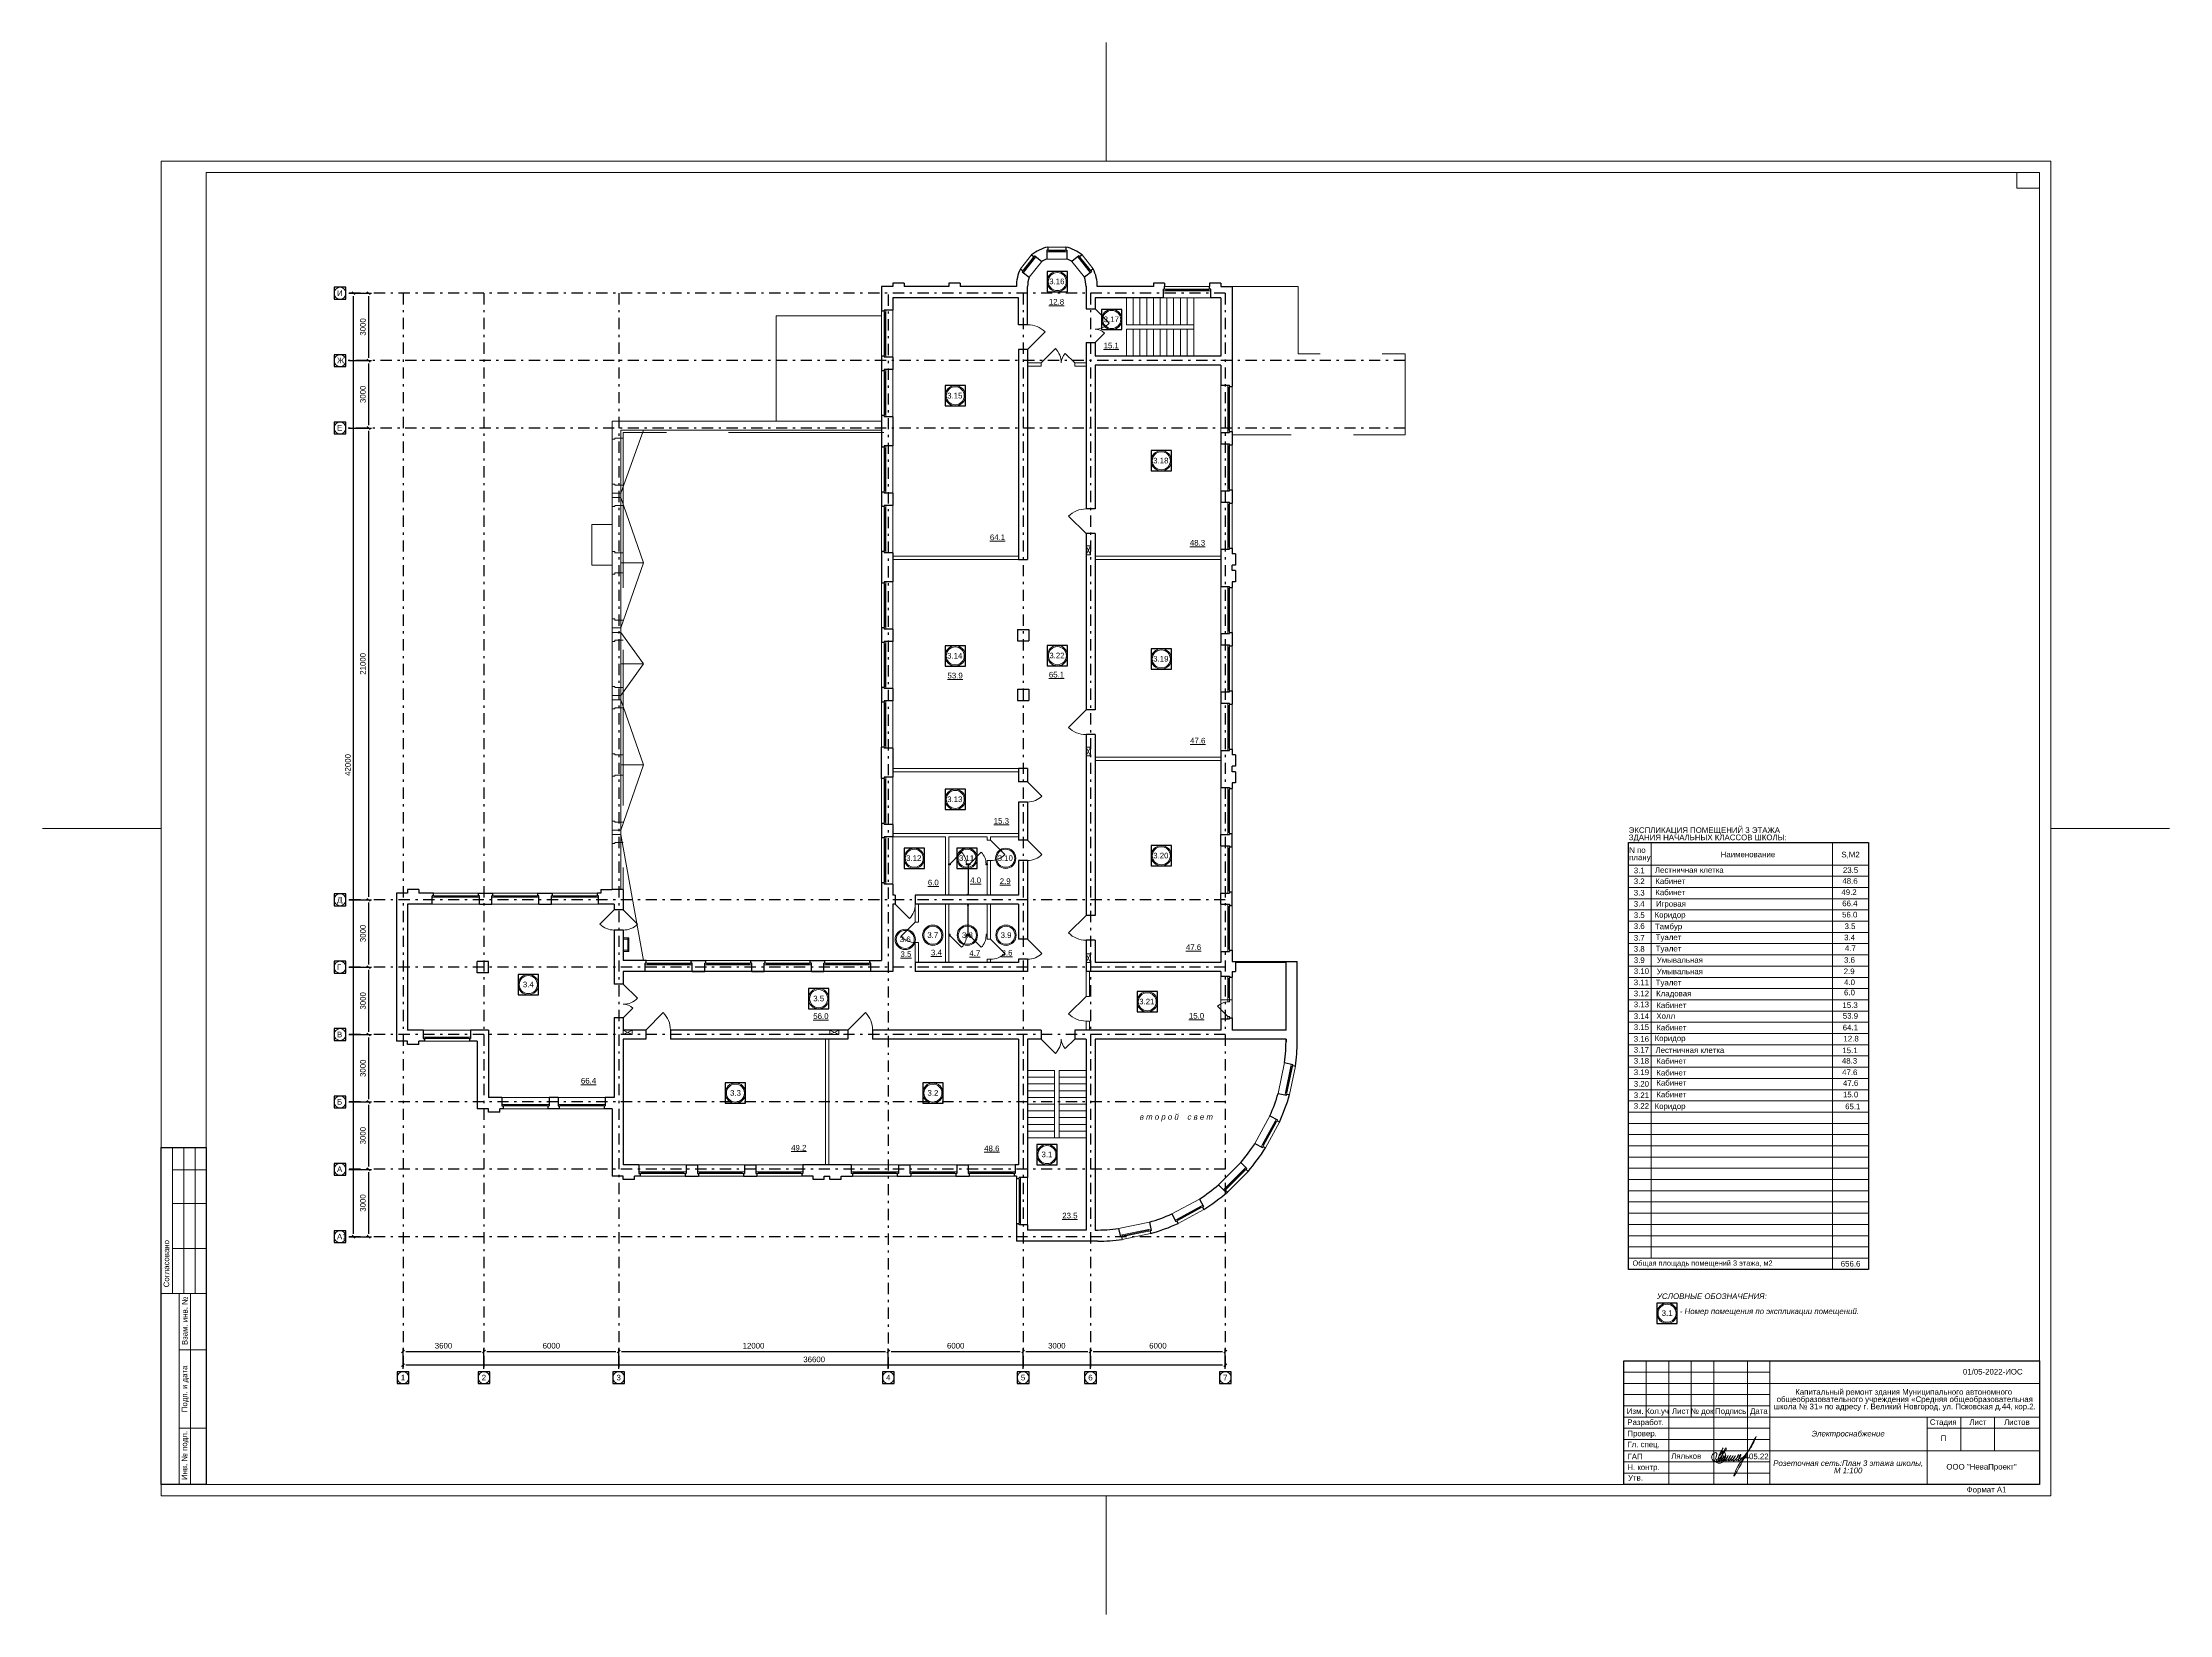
# Model space of a CAD drawing. Header units: metres. Extents: x -5.3 to 89.4, y -5.3 to 64.7.
import ezdxf
from ezdxf.enums import TextEntityAlignment as Align

# ---------------------------------------------------------------- set-up
doc = ezdxf.new("R2010")
doc.units = ezdxf.units.M
doc.header["$MEASUREMENT"] = 0
doc.linetypes.add('( Dashdot )', pattern=[1.001, 0.5, -0.25, 0.001, -0.25])
doc.linetypes.add('DGN Style 3', pattern=[9.681301, 6.915215, -2.766086])
doc.layers.get('DEFPOINTS').update_dxf_attribs({"lineweight": 0})
doc.layers.add('Level 50', color=7, linetype='Continuous', lineweight=0)
doc.layers.add('Level 63', color=7, linetype='Continuous', lineweight=0)
doc.layers.add('YOLO_STAMP', color=1, linetype='Continuous')
doc.layers.add('YOLO_TABLE', color=1, linetype='Continuous')
doc.styles.add('Arial', font='ariali.ttf')
doc.styles.add('GOST 2.304', font='cs_gost2304.shx')
doc.styles.add('Standard_0', font='arial.ttf')
doc.styles.add('Style-Arial', font='arial.ttf')
doc.styles.add('Style-Arial IF', font='ariali.ttf')
doc.dimstyles.get("Standard").update_dxf_attribs({"dimtxt": 0.00018, "dimasz": 0.00018, "dimexe": 0.0002, "dimexo": 0.0625, "dimgap": 9e-05, "dimtad": 0, "dimtih": 1, "dimtoh": 1, "dimdec": 4, "dimlfac": 1000, "dimzin": 0, "dimdsep": 46, "dimtxsty": 'Standard_0', "dimcen": 9e-05, "dimadec": 0, "dimazin": 0, "dimtfac": 1, "dimtdec": 4, "dimtofl": 0, "dimtmove": 0, "dimatfit": 0, "dimfxl": 0.01, "dimfxlon": 1, "dimtolj": 1, "dimtzin": 0, "dimarcsym": 0})

# ---------------------------------------------------------------- blocks, each defined once
blk = doc.blocks.new('_Oblique-1')
at = {"color": 0, "linetype": 'ByBlock', "lineweight": -2}
blk.add_line((0.5, 0.5), (-0.5, -0.5), dxfattribs=at)
blk = doc.blocks.new('*D28')
at = {"color": 0, "linetype": 'Continuous', "lineweight": -2, "transparency": 16777216}
for p, q in [((10.776, 5.674), (10.776, 6.58)), ((10.901, 6.455), (14.251, 6.455)), ((14.376, 5.674), (14.376, 6.58))]:
    blk.add_line(p, q, dxfattribs=at)
at = {"layer": 'DEFPOINTS', "color": 0, "linetype": 'Continuous', "transparency": 16777216}
for p in [(14.376, 6.455), (10.776, 5.549), (14.376, 5.549)]:
    blk.add_point(p, dxfattribs=at)
at = {"color": 0, "linetype": 'Continuous', "lineweight": -2, "transparency": 16777216, "xscale": 0.125, "yscale": 0.125, "zscale": 0.125, "rotation": 180}
blk.add_blockref('_Oblique-1', (10.776, 6.455), dxfattribs=at)
at = {"color": 0, "linetype": 'Continuous', "lineweight": -2, "transparency": 16777216, "xscale": 0.125, "yscale": 0.125, "zscale": 0.125}
blk.add_blockref('_Oblique-1', (14.376, 6.455), dxfattribs=at)
at = {"color": 0, "linetype": 'Continuous', "lineweight": 0, "transparency": 16777216, "insert": (12.576, 6.708), "char_height": 0.25, "attachment_point": 5, "style": 'Style-Arial'}
blk.add_mtext('\\A1;3600', dxfattribs=at)
blk = doc.blocks.new('*D29')
at = {"color": 0, "linetype": 'Continuous', "lineweight": -2, "transparency": 16777216}
for p, q in [((10.776, 5.674), (10.776, 5.971)), ((47.251, 5.846), (10.901, 5.846)), ((47.376, 5.674), (47.376, 5.971))]:
    blk.add_line(p, q, dxfattribs=at)
at = {"layer": 'DEFPOINTS', "color": 0, "linetype": 'Continuous', "transparency": 16777216}
for p in [(10.776, 5.846), (10.776, 5.549), (47.376, 5.549)]:
    blk.add_point(p, dxfattribs=at)
at = {"color": 0, "linetype": 'Continuous', "lineweight": -2, "transparency": 16777216, "xscale": 0.125, "yscale": 0.125, "zscale": 0.125, "rotation": 180}
blk.add_blockref('_Oblique-1', (10.776, 5.846), dxfattribs=at)
at = {"color": 0, "linetype": 'Continuous', "lineweight": -2, "transparency": 16777216, "xscale": 0.125, "yscale": 0.125, "zscale": 0.125}
blk.add_blockref('_Oblique-1', (47.376, 5.846), dxfattribs=at)
at = {"color": 0, "linetype": 'Continuous', "lineweight": 0, "transparency": 16777216, "insert": (29.076, 6.099), "char_height": 0.25, "attachment_point": 5, "style": 'Style-Arial'}
blk.add_mtext('\\A1;36600', dxfattribs=at)
blk = doc.blocks.new('*D30')
at = {"color": 0, "linetype": 'Continuous', "lineweight": -2, "transparency": 16777216}
for p, q in [((8.359, 53.561), (9.367, 53.561)), ((9.242, 53.436), (9.242, 50.686)), ((8.359, 50.561), (9.367, 50.561))]:
    blk.add_line(p, q, dxfattribs=at)
at = {"layer": 'DEFPOINTS', "color": 0, "linetype": 'Continuous', "transparency": 16777216}
for p in [(8.234, 53.561), (8.234, 50.561), (9.242, 50.561)]:
    blk.add_point(p, dxfattribs=at)
at = {"color": 0, "linetype": 'Continuous', "lineweight": -2, "transparency": 16777216, "xscale": 0.125, "yscale": 0.125, "zscale": 0.125}
for p, rotation in [((9.242, 53.561), 90), ((9.242, 50.561), 270)]:
    blk.add_blockref('_Oblique-1', p, dxfattribs=dict(at, rotation=rotation))
at = {"color": 0, "linetype": 'Continuous', "lineweight": 0, "transparency": 16777216, "insert": (8.989, 52.061), "char_height": 0.25, "attachment_point": 5, "rotation": 90, "style": 'Style-Arial'}
blk.add_mtext('\\A1;3000', dxfattribs=at)
blk = doc.blocks.new('*D31')
at = {"color": 0, "linetype": 'Continuous', "lineweight": -2, "transparency": 16777216}
for p, q in [((8.359, 53.561), (8.697, 53.561)), ((8.572, 11.686), (8.572, 53.436)), ((8.359, 11.561), (8.697, 11.561))]:
    blk.add_line(p, q, dxfattribs=at)
at = {"layer": 'DEFPOINTS', "color": 0, "linetype": 'Continuous', "transparency": 16777216}
for p in [(8.234, 53.561), (8.572, 53.561), (8.234, 11.561)]:
    blk.add_point(p, dxfattribs=at)
at = {"color": 0, "linetype": 'Continuous', "lineweight": -2, "transparency": 16777216, "xscale": 0.125, "yscale": 0.125, "zscale": 0.125}
for p, rotation in [((8.572, 53.561), 90), ((8.572, 11.561), 270)]:
    blk.add_blockref('_Oblique-1', p, dxfattribs=dict(at, rotation=rotation))
at = {"color": 0, "linetype": 'Continuous', "lineweight": 0, "transparency": 16777216, "insert": (8.32, 32.561), "char_height": 0.25, "attachment_point": 5, "rotation": 90, "style": 'Style-Arial'}
blk.add_mtext('\\A1;42000', dxfattribs=at)
blk = doc.blocks.new('*D149')
at = {"color": 0, "linetype": 'Continuous', "lineweight": -2, "transparency": 16777216}
for p, q in [((14.376, 5.674), (14.376, 6.58)), ((14.501, 6.455), (20.251, 6.455)), ((20.376, 5.674), (20.376, 6.58))]:
    blk.add_line(p, q, dxfattribs=at)
at = {"layer": 'DEFPOINTS', "color": 0, "linetype": 'Continuous', "transparency": 16777216}
for p in [(20.376, 6.455), (14.376, 5.549), (20.376, 5.549)]:
    blk.add_point(p, dxfattribs=at)
at = {"color": 0, "linetype": 'Continuous', "lineweight": -2, "transparency": 16777216, "xscale": 0.125, "yscale": 0.125, "zscale": 0.125, "rotation": 180}
blk.add_blockref('_Oblique-1', (14.376, 6.455), dxfattribs=at)
at = {"color": 0, "linetype": 'Continuous', "lineweight": -2, "transparency": 16777216, "xscale": 0.125, "yscale": 0.125, "zscale": 0.125}
blk.add_blockref('_Oblique-1', (20.376, 6.455), dxfattribs=at)
at = {"color": 0, "linetype": 'Continuous', "lineweight": 0, "transparency": 16777216, "insert": (17.376, 6.708), "char_height": 0.25, "attachment_point": 5, "style": 'Style-Arial'}
blk.add_mtext('\\A1;6000', dxfattribs=at)
blk = doc.blocks.new('*D150')
at = {"color": 0, "linetype": 'Continuous', "lineweight": -2, "transparency": 16777216}
for p, q in [((20.376, 5.674), (20.376, 6.58)), ((20.501, 6.455), (32.251, 6.455)), ((32.376, 5.674), (32.376, 6.58))]:
    blk.add_line(p, q, dxfattribs=at)
at = {"layer": 'DEFPOINTS', "color": 0, "linetype": 'Continuous', "transparency": 16777216}
for p in [(32.376, 6.455), (20.376, 5.549), (32.376, 5.549)]:
    blk.add_point(p, dxfattribs=at)
at = {"color": 0, "linetype": 'Continuous', "lineweight": -2, "transparency": 16777216, "xscale": 0.125, "yscale": 0.125, "zscale": 0.125, "rotation": 180}
blk.add_blockref('_Oblique-1', (20.376, 6.455), dxfattribs=at)
at = {"color": 0, "linetype": 'Continuous', "lineweight": -2, "transparency": 16777216, "xscale": 0.125, "yscale": 0.125, "zscale": 0.125}
blk.add_blockref('_Oblique-1', (32.376, 6.455), dxfattribs=at)
at = {"color": 0, "linetype": 'Continuous', "lineweight": 0, "transparency": 16777216, "insert": (26.376, 6.708), "char_height": 0.25, "attachment_point": 5, "style": 'Style-Arial'}
blk.add_mtext('\\A1;12000', dxfattribs=at)
blk = doc.blocks.new('*D151')
at = {"color": 0, "linetype": 'Continuous', "lineweight": -2, "transparency": 16777216}
for p, q in [((32.376, 5.674), (32.376, 6.58)), ((32.501, 6.455), (38.251, 6.455)), ((38.376, 5.674), (38.376, 6.58))]:
    blk.add_line(p, q, dxfattribs=at)
at = {"layer": 'DEFPOINTS', "color": 0, "linetype": 'Continuous', "transparency": 16777216}
for p in [(38.376, 6.455), (32.376, 5.549), (38.376, 5.549)]:
    blk.add_point(p, dxfattribs=at)
at = {"color": 0, "linetype": 'Continuous', "lineweight": -2, "transparency": 16777216, "xscale": 0.125, "yscale": 0.125, "zscale": 0.125, "rotation": 180}
blk.add_blockref('_Oblique-1', (32.376, 6.455), dxfattribs=at)
at = {"color": 0, "linetype": 'Continuous', "lineweight": -2, "transparency": 16777216, "xscale": 0.125, "yscale": 0.125, "zscale": 0.125}
blk.add_blockref('_Oblique-1', (38.376, 6.455), dxfattribs=at)
at = {"color": 0, "linetype": 'Continuous', "lineweight": 0, "transparency": 16777216, "insert": (35.376, 6.708), "char_height": 0.25, "attachment_point": 5, "style": 'Style-Arial'}
blk.add_mtext('\\A1;6000', dxfattribs=at)
blk = doc.blocks.new('*D152')
at = {"color": 0, "linetype": 'Continuous', "lineweight": -2, "transparency": 16777216}
for p, q in [((38.376, 5.674), (38.376, 6.58)), ((38.501, 6.455), (41.251, 6.455)), ((41.376, 5.674), (41.376, 6.58))]:
    blk.add_line(p, q, dxfattribs=at)
at = {"layer": 'DEFPOINTS', "color": 0, "linetype": 'Continuous', "transparency": 16777216}
for p in [(41.376, 6.455), (38.376, 5.549), (41.376, 5.549)]:
    blk.add_point(p, dxfattribs=at)
at = {"color": 0, "linetype": 'Continuous', "lineweight": -2, "transparency": 16777216, "xscale": 0.125, "yscale": 0.125, "zscale": 0.125, "rotation": 180}
blk.add_blockref('_Oblique-1', (38.376, 6.455), dxfattribs=at)
at = {"color": 0, "linetype": 'Continuous', "lineweight": -2, "transparency": 16777216, "xscale": 0.125, "yscale": 0.125, "zscale": 0.125}
blk.add_blockref('_Oblique-1', (41.376, 6.455), dxfattribs=at)
at = {"color": 0, "linetype": 'Continuous', "lineweight": 0, "transparency": 16777216, "insert": (39.876, 6.708), "char_height": 0.25, "attachment_point": 5, "style": 'Style-Arial'}
blk.add_mtext('\\A1;3000', dxfattribs=at)
blk = doc.blocks.new('*D153')
at = {"color": 0, "linetype": 'Continuous', "lineweight": -2, "transparency": 16777216}
for p, q in [((41.376, 5.674), (41.376, 6.58)), ((41.501, 6.455), (47.251, 6.455)), ((47.376, 5.674), (47.376, 6.58))]:
    blk.add_line(p, q, dxfattribs=at)
at = {"layer": 'DEFPOINTS', "color": 0, "linetype": 'Continuous', "transparency": 16777216}
for p in [(47.376, 6.455), (41.376, 5.549), (47.376, 5.549)]:
    blk.add_point(p, dxfattribs=at)
at = {"color": 0, "linetype": 'Continuous', "lineweight": -2, "transparency": 16777216, "xscale": 0.125, "yscale": 0.125, "zscale": 0.125, "rotation": 180}
blk.add_blockref('_Oblique-1', (41.376, 6.455), dxfattribs=at)
at = {"color": 0, "linetype": 'Continuous', "lineweight": -2, "transparency": 16777216, "xscale": 0.125, "yscale": 0.125, "zscale": 0.125}
blk.add_blockref('_Oblique-1', (47.376, 6.455), dxfattribs=at)
at = {"color": 0, "linetype": 'Continuous', "lineweight": 0, "transparency": 16777216, "insert": (44.376, 6.708), "char_height": 0.25, "attachment_point": 5, "style": 'Style-Arial'}
blk.add_mtext('\\A1;6000', dxfattribs=at)
blk = doc.blocks.new('*D137')
at = {"color": 0, "linetype": 'Continuous', "lineweight": -2, "transparency": 16777216}
for p, q in [((8.359, 50.561), (9.367, 50.561)), ((9.242, 50.436), (9.242, 47.686)), ((8.359, 47.561), (9.367, 47.561))]:
    blk.add_line(p, q, dxfattribs=at)
at = {"layer": 'DEFPOINTS', "color": 0, "linetype": 'Continuous', "transparency": 16777216}
for p in [(8.234, 50.561), (8.234, 47.561), (9.242, 47.561)]:
    blk.add_point(p, dxfattribs=at)
at = {"color": 0, "linetype": 'Continuous', "lineweight": -2, "transparency": 16777216, "xscale": 0.125, "yscale": 0.125, "zscale": 0.125}
for p, rotation in [((9.242, 50.561), 90), ((9.242, 47.561), 270)]:
    blk.add_blockref('_Oblique-1', p, dxfattribs=dict(at, rotation=rotation))
at = {"color": 0, "linetype": 'Continuous', "lineweight": 0, "transparency": 16777216, "insert": (8.989, 49.061), "char_height": 0.25, "attachment_point": 5, "rotation": 90, "style": 'Style-Arial'}
blk.add_mtext('\\A1;3000', dxfattribs=at)
blk = doc.blocks.new('*D138')
at = {"color": 0, "linetype": 'Continuous', "lineweight": -2, "transparency": 16777216}
for p, q in [((8.359, 47.561), (9.367, 47.561)), ((9.242, 47.436), (9.242, 26.686)), ((8.359, 26.561), (9.367, 26.561))]:
    blk.add_line(p, q, dxfattribs=at)
at = {"layer": 'DEFPOINTS', "color": 0, "linetype": 'Continuous', "transparency": 16777216}
for p in [(8.234, 47.561), (8.234, 26.561), (9.242, 26.561)]:
    blk.add_point(p, dxfattribs=at)
at = {"color": 0, "linetype": 'Continuous', "lineweight": -2, "transparency": 16777216, "xscale": 0.125, "yscale": 0.125, "zscale": 0.125}
for p, rotation in [((9.242, 47.561), 90), ((9.242, 26.561), 270)]:
    blk.add_blockref('_Oblique-1', p, dxfattribs=dict(at, rotation=rotation))
at = {"color": 0, "linetype": 'Continuous', "lineweight": 0, "transparency": 16777216, "insert": (8.989, 37.061), "char_height": 0.25, "attachment_point": 5, "rotation": 90, "style": 'Style-Arial'}
blk.add_mtext('\\A1;21000', dxfattribs=at)
blk = doc.blocks.new('*D139')
at = {"color": 0, "linetype": 'Continuous', "lineweight": -2, "transparency": 16777216}
for p, q in [((8.359, 26.561), (9.367, 26.561)), ((9.242, 26.436), (9.242, 23.686)), ((8.359, 23.561), (9.367, 23.561))]:
    blk.add_line(p, q, dxfattribs=at)
at = {"layer": 'DEFPOINTS', "color": 0, "linetype": 'Continuous', "transparency": 16777216}
for p in [(8.234, 26.561), (8.234, 23.561), (9.242, 23.561)]:
    blk.add_point(p, dxfattribs=at)
at = {"color": 0, "linetype": 'Continuous', "lineweight": -2, "transparency": 16777216, "xscale": 0.125, "yscale": 0.125, "zscale": 0.125}
for p, rotation in [((9.242, 26.561), 90), ((9.242, 23.561), 270)]:
    blk.add_blockref('_Oblique-1', p, dxfattribs=dict(at, rotation=rotation))
at = {"color": 0, "linetype": 'Continuous', "lineweight": 0, "transparency": 16777216, "insert": (8.989, 25.061), "char_height": 0.25, "attachment_point": 5, "rotation": 90, "style": 'Style-Arial'}
blk.add_mtext('\\A1;3000', dxfattribs=at)
blk = doc.blocks.new('*D140')
at = {"color": 0, "linetype": 'Continuous', "lineweight": -2, "transparency": 16777216}
for p, q in [((8.359, 23.561), (9.367, 23.561)), ((9.242, 23.436), (9.242, 20.686)), ((8.359, 20.561), (9.367, 20.561))]:
    blk.add_line(p, q, dxfattribs=at)
at = {"layer": 'DEFPOINTS', "color": 0, "linetype": 'Continuous', "transparency": 16777216}
for p in [(8.234, 23.561), (8.234, 20.561), (9.242, 20.561)]:
    blk.add_point(p, dxfattribs=at)
at = {"color": 0, "linetype": 'Continuous', "lineweight": -2, "transparency": 16777216, "xscale": 0.125, "yscale": 0.125, "zscale": 0.125}
for p, rotation in [((9.242, 23.561), 90), ((9.242, 20.561), 270)]:
    blk.add_blockref('_Oblique-1', p, dxfattribs=dict(at, rotation=rotation))
at = {"color": 0, "linetype": 'Continuous', "lineweight": 0, "transparency": 16777216, "insert": (8.989, 22.061), "char_height": 0.25, "attachment_point": 5, "rotation": 90, "style": 'Style-Arial'}
blk.add_mtext('\\A1;3000', dxfattribs=at)
blk = doc.blocks.new('*D141')
at = {"color": 0, "linetype": 'Continuous', "lineweight": -2, "transparency": 16777216}
for p, q in [((8.359, 20.561), (9.367, 20.561)), ((9.242, 20.436), (9.242, 17.686)), ((8.359, 17.561), (9.367, 17.561))]:
    blk.add_line(p, q, dxfattribs=at)
at = {"layer": 'DEFPOINTS', "color": 0, "linetype": 'Continuous', "transparency": 16777216}
for p in [(8.234, 20.561), (8.234, 17.561), (9.242, 17.561)]:
    blk.add_point(p, dxfattribs=at)
at = {"color": 0, "linetype": 'Continuous', "lineweight": -2, "transparency": 16777216, "xscale": 0.125, "yscale": 0.125, "zscale": 0.125}
for p, rotation in [((9.242, 20.561), 90), ((9.242, 17.561), 270)]:
    blk.add_blockref('_Oblique-1', p, dxfattribs=dict(at, rotation=rotation))
at = {"color": 0, "linetype": 'Continuous', "lineweight": 0, "transparency": 16777216, "insert": (8.989, 19.061), "char_height": 0.25, "attachment_point": 5, "rotation": 90, "style": 'Style-Arial'}
blk.add_mtext('\\A1;3000', dxfattribs=at)
blk = doc.blocks.new('*D142')
at = {"color": 0, "linetype": 'Continuous', "lineweight": -2, "transparency": 16777216}
for p, q in [((8.359, 17.561), (9.367, 17.561)), ((9.242, 17.436), (9.242, 14.686)), ((8.359, 14.561), (9.367, 14.561))]:
    blk.add_line(p, q, dxfattribs=at)
at = {"layer": 'DEFPOINTS', "color": 0, "linetype": 'Continuous', "transparency": 16777216}
for p in [(8.234, 17.561), (8.234, 14.561), (9.242, 14.561)]:
    blk.add_point(p, dxfattribs=at)
at = {"color": 0, "linetype": 'Continuous', "lineweight": -2, "transparency": 16777216, "xscale": 0.125, "yscale": 0.125, "zscale": 0.125}
for p, rotation in [((9.242, 17.561), 90), ((9.242, 14.561), 270)]:
    blk.add_blockref('_Oblique-1', p, dxfattribs=dict(at, rotation=rotation))
at = {"color": 0, "linetype": 'Continuous', "lineweight": 0, "transparency": 16777216, "insert": (8.989, 16.061), "char_height": 0.25, "attachment_point": 5, "rotation": 90, "style": 'Style-Arial'}
blk.add_mtext('\\A1;3000', dxfattribs=at)
blk = doc.blocks.new('*D143')
at = {"color": 0, "linetype": 'Continuous', "lineweight": -2, "transparency": 16777216}
for p, q in [((8.359, 14.561), (9.367, 14.561)), ((9.242, 14.436), (9.242, 11.686)), ((8.359, 11.561), (9.367, 11.561))]:
    blk.add_line(p, q, dxfattribs=at)
at = {"layer": 'DEFPOINTS', "color": 0, "linetype": 'Continuous', "transparency": 16777216}
for p in [(8.234, 14.561), (8.234, 11.561), (9.242, 11.561)]:
    blk.add_point(p, dxfattribs=at)
at = {"color": 0, "linetype": 'Continuous', "lineweight": -2, "transparency": 16777216, "xscale": 0.125, "yscale": 0.125, "zscale": 0.125}
for p, rotation in [((9.242, 14.561), 90), ((9.242, 11.561), 270)]:
    blk.add_blockref('_Oblique-1', p, dxfattribs=dict(at, rotation=rotation))
at = {"color": 0, "linetype": 'Continuous', "lineweight": 0, "transparency": 16777216, "insert": (8.989, 13.061), "char_height": 0.25, "attachment_point": 5, "rotation": 90, "style": 'Style-Arial'}
blk.add_mtext('\\A1;3000', dxfattribs=at)

msp = doc.modelspace()

# ---------------------------------------------------------------- linework, layer by layer
at = {"color": 7, "linetype": 'Continuous', "lineweight": 0}
for p, q in [((42.06539244, 59.43347798), (42.06539244, 64.72096529)), ((38.75530135, 55.2695625), (38.25574336, 54.64470906)), ((38.89304746, 55.22345221), (38.33104472, 54.5204921)), ((38.4208268, 54.57674312), (38.85794005, 55.12348987)), ((39.20467704, 54.97431051), (38.64267429, 54.2713504)), ((39.42628901, 55.47984539), (40.32628901, 55.47984539)), ((39.42628901, 55.08086597), (40.32628901, 55.08086597)), ((39.47628901, 55.61622776), (40.27628901, 55.61622776)), ((39.52628901, 55.44484539), (40.22628901, 55.44484539)), ((40.54790097, 54.97431051), (41.10990372, 54.2713504)), ((40.85953055, 55.22345221), (41.4215333, 54.5204921)), ((40.89463796, 55.12348987), (41.33175121, 54.57674312)), ((40.99727666, 55.2695625), (41.49683465, 54.64470906)), ((43.27628901, 53.36123488), (43.27628901, 52.16123488)), ((43.57628901, 53.36123488), (43.57628901, 52.16123488)), ((43.87628901, 53.36123488), (43.87628901, 52.16123488)), ((44.17628901, 53.36123488), (44.17628901, 52.16123488)), ((44.47628901, 53.36123488), (44.47628901, 52.16123488)), ((46.72628901, 53.36123488), (44.62628901, 53.36123488)), ((46.67628901, 53.86123488), (44.67628901, 53.86123488)), ((46.62628901, 53.70623488), (44.72628901, 53.70623488)), ((44.77628901, 53.36123488), (44.77628901, 52.16123488)), ((45.07628901, 53.36123488), (45.07628901, 52.16123488)), ((45.37628901, 53.36123488), (45.37628901, 52.16123488)), ((45.67628901, 53.36123488), (45.67628901, 52.16123488)), ((32.07628901, 52.76123488), (32.07628901, 50.76123488)), ((32.23128901, 52.71123488), (32.23128901, 50.81123488)), ((32.57628901, 52.81123488), (32.57628901, 50.71123488)), ((43.27628901, 51.96123488), (43.27628901, 50.76123488)), ((43.57628901, 51.96123488), (43.57628901, 50.76123488)), ((43.87628901, 51.96123488), (43.87628901, 50.76123488)), ((44.17628901, 51.96123488), (44.17628901, 50.76123488)), ((44.47628901, 51.96123488), (44.47628901, 50.76123488)), ((44.77628901, 51.96123488), (44.77628901, 50.76123488)), ((45.07628901, 51.96123488), (45.07628901, 50.76123488)), ((45.37628901, 51.96123488), (45.37628901, 50.76123488)), ((45.67628901, 51.96123488), (45.67628901, 50.76123488)), ((32.07628901, 50.11123488), (32.07628901, 48.11123488)), ((32.23128901, 50.06123488), (32.23128901, 48.16123488)), ((32.57628901, 50.16123488), (32.57628901, 48.06123488)), ((47.17628901, 47.36123488), (47.17628901, 49.46123488)), ((47.52128901, 47.46123488), (47.52128901, 49.36123488)), ((47.67628901, 47.41123488), (47.67628901, 49.41123488)), ((32.07628901, 46.71123488), (32.07628901, 44.71123488)), ((32.23128901, 46.66123488), (32.23128901, 44.76123488)), ((32.57628901, 46.76123488), (32.57628901, 44.66123488)), ((47.17628901, 44.76123488), (47.17628901, 46.86123488)), ((47.52128901, 44.86123488), (47.52128901, 46.76123488)), ((47.67628901, 44.81123488), (47.67628901, 46.81123488)), ((32.07628901, 44.06123488), (32.07628901, 42.06123488)), ((32.23128901, 44.01123488), (32.23128901, 42.11123488)), ((32.57628901, 44.11123488), (32.57628901, 42.01123488)), ((47.17628901, 42.16123488), (47.17628901, 44.26123488)), ((47.52128901, 42.26123488), (47.52128901, 44.16123488)), ((47.67628901, 42.21123488), (47.67628901, 44.21123488)), ((32.57628901, 40.71123488), (32.57628901, 38.61123488)), ((32.07628901, 40.66123488), (32.07628901, 38.66123488)), ((32.23128901, 40.61123488), (32.23128901, 38.71123488)), ((47.17628901, 38.41123488), (47.17628901, 40.51123488)), ((47.52128901, 38.51123488), (47.52128901, 40.41123488)), ((47.67628901, 38.46123488), (47.67628901, 40.46123488)), ((32.07628901, 38.01123488), (32.07628901, 36.01123488)), ((32.23128901, 37.96123488), (32.23128901, 36.06123488)), ((32.57628901, 38.06123488), (32.57628901, 35.96123488)), ((47.17628901, 35.81123488), (47.17628901, 37.91123488)), ((47.52128901, 35.91123488), (47.52128901, 37.81123488)), ((47.67628901, 35.86123488), (47.67628901, 37.86123488)), ((32.07628901, 35.36123488), (32.07628901, 33.36123488)), ((32.23128901, 35.31123488), (32.23128901, 33.41123488)), ((32.57628901, 35.41123488), (32.57628901, 33.31123488)), ((47.17628901, 33.21123488), (47.17628901, 35.31123488)), ((47.52128901, 33.31123488), (47.52128901, 35.21123488)), ((47.67628901, 33.26123488), (47.67628901, 35.26123488)), ((32.07628901, 31.96123488), (32.07628901, 29.96123488)), ((32.23128901, 31.91123488), (32.23128901, 30.01123488)), ((32.57628901, 32.01123488), (32.57628901, 29.91123488)), ((47.17628901, 31.56123488), (47.17628901, 29.46123488)), ((47.52128901, 31.46123488), (47.52128901, 29.56123488)), ((47.67628901, 31.51123488), (47.67628901, 29.51123488)), ((0.01539244, 29.73347798), (-5.27209487, 29.73347798)), ((32.57628901, 29.36123488), (32.57628901, 27.26123488)), ((89.40287975, 29.73347798), (84.11539244, 29.73347798)), ((32.07628901, 29.31123488), (32.07628901, 27.31123488)), ((32.23128901, 29.26123488), (32.23128901, 27.36123488)), ((47.17628901, 28.96123488), (47.17628901, 26.86123488)), ((47.52128901, 28.86123488), (47.52128901, 26.96123488)), ((47.67628901, 28.91123488), (47.67628901, 26.91123488)), ((65.31594984, 27.6072626), (76.00185509, 27.6072626)), ((14.12628901, 26.86123488), (12.12628901, 26.86123488)), ((14.07628901, 26.70623488), (12.17628901, 26.70623488)), ((16.77628901, 26.86123488), (14.77628901, 26.86123488)), ((16.72628901, 26.70623488), (14.82628901, 26.70623488)), ((19.42628901, 26.86123488), (17.42628901, 26.86123488)), ((19.37628901, 26.70623488), (17.47628901, 26.70623488)), ((65.31594984, 27.1072626), (76.00185509, 27.1072626)), ((65.31594984, 26.6072626), (76.00185509, 26.6072626)), ((14.17628901, 26.36123488), (12.07628901, 26.36123488)), ((16.82628901, 26.36123488), (14.72628901, 26.36123488)), ((19.47628901, 26.36123488), (17.37628901, 26.36123488)), ((47.17628901, 26.36123488), (47.17628901, 24.26123488)), ((47.52128901, 26.26123488), (47.52128901, 24.36123488)), ((47.67628901, 26.31123488), (47.67628901, 24.31123488)), ((65.31594984, 26.1072626), (76.00185509, 26.1072626)), ((65.31594984, 25.6072626), (76.00185509, 25.6072626)), ((65.31594984, 25.1072626), (76.00185509, 25.1072626)), ((23.60128901, 23.86123488), (21.60128901, 23.86123488)), ((23.55128901, 23.70623488), (21.65128901, 23.70623488)), ((26.25128901, 23.86123488), (24.25128901, 23.86123488)), ((26.20128901, 23.70623488), (24.30128901, 23.70623488)), ((28.90128901, 23.86123488), (26.90128901, 23.86123488)), ((28.85128901, 23.70623488), (26.95128901, 23.70623488)), ((31.55128901, 23.86123488), (29.55128901, 23.86123488)), ((31.50128901, 23.70623488), (29.60128901, 23.70623488)), ((65.31594984, 24.6072626), (76.00185509, 24.6072626)), ((65.31594984, 24.1072626), (76.00185509, 24.1072626)), ((23.65128901, 23.36123488), (21.55128901, 23.36123488)), ((26.30128901, 23.36123488), (24.20128901, 23.36123488)), ((28.95128901, 23.36123488), (26.85128901, 23.36123488)), ((31.60128901, 23.36123488), (29.50128901, 23.36123488)), ((47.52128901, 23.06123488), (47.52128901, 22.21123488)), ((65.31594984, 23.6072626), (76.00185509, 23.6072626)), ((65.31594984, 23.1072626), (76.00185509, 23.1072626)), ((47.17628901, 22.11123488), (47.17628901, 21.26123488)), ((47.67628901, 22.11123488), (47.67628901, 21.31123488)), ((65.31594984, 22.6072626), (76.00185509, 22.6072626)), ((65.31594984, 22.1072626), (76.00185509, 22.1072626)), ((65.31594984, 21.6072626), (76.00185509, 21.6072626)), ((65.31594984, 21.1072626), (76.00185509, 21.1072626)), ((11.67628901, 20.76123488), (13.77628901, 20.76123488)), ((11.72628901, 20.26123488), (13.72628901, 20.26123488)), ((11.77628901, 20.41623488), (13.67628901, 20.41623488)), ((65.31594984, 20.6072626), (76.00185509, 20.6072626)), ((65.31594984, 20.1072626), (76.00185509, 20.1072626)), ((49.72852807, 17.93991494), (50.01531576, 19.31022615)), ((50.08790875, 17.96686797), (50.33372678, 19.14142043)), ((50.49972273, 19.157763), (50.23341987, 17.88533116)), ((65.31594984, 19.6072626), (76.00185509, 19.6072626)), ((65.31594984, 19.1072626), (76.00185509, 19.1072626)), ((39.77628901, 18.66123488), (38.57628901, 18.66123488)), ((39.77628901, 18.36123488), (38.57628901, 18.36123488)), ((39.77628901, 18.06123488), (38.57628901, 18.06123488)), ((41.17628901, 18.66123488), (39.97628901, 18.66123488)), ((41.17628901, 18.36123488), (39.97628901, 18.36123488)), ((41.17628901, 18.06123488), (39.97628901, 18.06123488)), ((65.31594984, 18.6072626), (76.00185509, 18.6072626)), ((65.31594984, 18.1072626), (76.00185509, 18.1072626)), ((15.17628901, 17.76123488), (17.27628901, 17.76123488)), ((15.22628901, 17.26123488), (17.22628901, 17.26123488)), ((15.27628901, 17.41623488), (17.17628901, 17.41623488)), ((17.67628901, 17.76123488), (19.77628901, 17.76123488)), ((17.72628901, 17.26123488), (19.72628901, 17.26123488)), ((17.77628901, 17.41623488), (19.67628901, 17.41623488)), ((39.77628901, 17.76123488), (38.57628901, 17.76123488)), ((39.77628901, 17.46123488), (38.57628901, 17.46123488)), ((39.77628901, 17.16123488), (38.57628901, 17.16123488)), ((41.17628901, 17.76123488), (39.97628901, 17.76123488)), ((41.17628901, 17.46123488), (39.97628901, 17.46123488)), ((41.17628901, 17.16123488), (39.97628901, 17.16123488)), ((65.31594984, 17.6072626), (76.00185509, 17.6072626)), ((65.31594984, 17.1072626), (76.00185509, 17.1072626)), ((39.77628901, 16.86123488), (38.57628901, 16.86123488)), ((39.77628901, 16.56123488), (38.57628901, 16.56123488)), ((39.77628901, 16.26123488), (38.57628901, 16.26123488)), ((41.17628901, 16.86123488), (39.97628901, 16.86123488)), ((41.17628901, 16.56123488), (39.97628901, 16.56123488)), ((41.17628901, 16.26123488), (39.97628901, 16.26123488)), ((48.69702079, 15.71182945), (49.36333789, 16.94309771)), ((49.04912358, 15.63498827), (49.62025252, 16.69036106)), ((49.78399907, 16.6585994), (49.16527605, 15.51527887)), ((65.31594984, 16.6072626), (76.00185509, 16.6072626)), ((65.31594984, 16.1072626), (76.00185509, 16.1072626)), ((65.31594984, 15.6072626), (76.00185509, 15.6072626)), ((21.27628901, 14.76123488), (23.37628901, 14.76123488)), ((21.32628901, 14.26123488), (23.32628901, 14.26123488)), ((21.37628901, 14.41623488), (23.27628901, 14.41623488)), ((23.87628901, 14.76123488), (25.97628901, 14.76123488)), ((23.92628901, 14.26123488), (25.92628901, 14.26123488)), ((23.97628901, 14.41623488), (25.87628901, 14.41623488)), ((26.47628901, 14.76123488), (28.57628901, 14.76123488)), ((26.52628901, 14.26123488), (28.52628901, 14.26123488)), ((26.57628901, 14.41623488), (28.47628901, 14.41623488)), ((32.82628901, 14.76123488), (30.72628901, 14.76123488)), ((32.77628901, 14.26123488), (30.77628901, 14.26123488)), ((32.72628901, 14.41623488), (30.82628901, 14.41623488)), ((35.42628901, 14.76123488), (33.32628901, 14.76123488)), ((35.37628901, 14.26123488), (33.37628901, 14.26123488)), ((35.32628901, 14.41623488), (33.42628901, 14.41623488)), ((38.02628901, 14.76123488), (35.92628901, 14.76123488)), ((37.97628901, 14.26123488), (35.97628901, 14.26123488)), ((37.92628901, 14.41623488), (36.02628901, 14.41623488)), ((47.07430149, 13.8732729), (48.06425099, 14.86322239)), ((47.3898396, 13.69915614), (48.23836774, 14.54768428)), ((48.3862436, 14.4705191), (47.46700479, 13.55128028)), ((65.31594984, 15.1072626), (76.00185509, 15.1072626)), ((65.31594984, 14.6072626), (76.00185509, 14.6072626)), ((38.07628901, 12.14123488), (38.07628901, 14.14123488)), ((38.23128901, 12.19123488), (38.23128901, 14.09123488)), ((38.57628901, 12.09123488), (38.57628901, 14.19123488)), ((65.31594984, 14.1072626), (76.00185509, 14.1072626)), ((65.31594984, 13.6072626), (76.00185509, 13.6072626)), ((65.31594984, 13.1072626), (76.00185509, 13.1072626)), ((65.31594984, 13.1072626), (76.00185509, 13.1072626)), ((65.31594984, 12.6072626), (76.00185509, 12.6072626)), ((65.31594984, 12.1072626), (76.00185509, 12.1072626)), ((65.31594984, 11.6072626), (76.00185509, 11.6072626)), ((65.31594984, 11.1072626), (76.00185509, 11.1072626)), ((65.31594984, 11.1072626), (76.00185509, 11.1072626)), ((42.06539244, -5.25400933), (42.06539244, 0.03347798))]:
    msp.add_line(p, q, dxfattribs=at)
at = {"color": 7, "linetype": 'Continuous', "lineweight": 30}
for p, q in [((38.75530135, 55.2695625), (38.86182509, 55.18439887)), ((38.86182509, 55.18439887), (38.89304746, 55.22345221)), ((38.89304746, 55.22345221), (39.20467704, 54.97431051)), ((39.42628901, 55.47984539), (39.42628901, 55.08086597)), ((39.47628901, 55.47984539), (39.42628901, 55.47984539)), ((39.47628901, 55.61622776), (39.47628901, 55.47984539)), ((40.27628901, 55.61622776), (40.27628901, 55.47984539)), ((40.27628901, 55.47984539), (40.32628901, 55.47984539)), ((40.32628901, 55.47984539), (40.32628901, 55.08086597)), ((40.85953055, 55.22345221), (40.54790097, 54.97431051)), ((40.85953055, 55.22345221), (40.89075293, 55.18439887)), ((40.99727666, 55.2695625), (40.89075293, 55.18439887)), ((32.57628901, 54.01123488), (32.57628901, 53.86123488)), ((33.07628901, 54.01123488), (32.57628901, 54.01123488)), ((33.07628901, 54.01123488), (33.07628901, 53.86123488)), ((35.07628901, 54.01123488), (35.07628901, 53.86123488)), ((35.57628901, 54.01123488), (35.07628901, 54.01123488)), ((35.57628901, 54.01123488), (35.57628901, 53.86123488)), ((38.25574336, 54.64470906), (38.36226709, 54.55954544)), ((38.36226709, 54.55954544), (38.33104472, 54.5204921)), ((38.33104472, 54.5204921), (38.64267429, 54.2713504)), ((41.4215333, 54.5204921), (41.10990372, 54.2713504)), ((41.49683465, 54.64470906), (41.39031092, 54.55954544)), ((41.39031092, 54.55954544), (41.4215333, 54.5204921)), ((44.17628901, 54.01123488), (44.17628901, 53.86123488)), ((44.67628901, 54.01123488), (44.17628901, 54.01123488)), ((44.67628901, 54.01123488), (44.67628901, 53.86123488)), ((46.67628901, 54.01123488), (46.67628901, 53.86123488)), ((47.17628901, 54.01123488), (46.67628901, 54.01123488)), ((47.17628901, 54.01123488), (47.17628901, 53.86123488)), ((32.07628901, 53.86123488), (32.07628901, 52.76123488)), ((32.57628901, 53.86123488), (32.07628901, 53.86123488)), ((32.57628901, 53.36123488), (32.57628901, 52.81123488)), ((38.17628901, 53.36123488), (32.57628901, 53.36123488)), ((35.07628901, 53.86123488), (33.07628901, 53.86123488)), ((38.07628901, 53.86123488), (35.57628901, 53.86123488)), ((38.17628901, 52.16123488), (38.17628901, 53.36123488)), ((38.57628901, 52.16123488), (38.57628901, 53.86123488)), ((41.17628901, 53.86123488), (41.17628901, 52.86123488)), ((41.57628901, 53.36123488), (41.57628901, 52.86123488)), ((44.62628901, 53.36123488), (41.57628901, 53.36123488)), ((44.17628901, 53.86123488), (41.67628901, 53.86123488)), ((44.62628901, 53.36123488), (44.62628901, 53.74123488)), ((44.67628901, 53.74123488), (44.62628901, 53.74123488)), ((44.67628901, 53.74123488), (44.67628901, 53.86123488)), ((46.67628901, 53.74123488), (46.67628901, 53.86123488)), ((46.72628901, 53.74123488), (46.67628901, 53.74123488)), ((46.72628901, 53.74123488), (46.67628901, 53.74123488)), ((46.72628901, 53.36123488), (46.72628901, 53.74123488)), ((47.17628901, 53.36123488), (46.72628901, 53.36123488)), ((47.17628901, 53.86123488), (47.67628901, 53.86123488)), ((47.17628901, 53.36123488), (47.17628901, 50.76123488)), ((47.67628901, 53.86123488), (47.67628901, 49.41123488)), ((32.19628901, 52.76123488), (32.07628901, 52.76123488)), ((32.57628901, 52.81123488), (32.19628901, 52.81123488)), ((32.19628901, 52.81123488), (32.19628901, 52.76123488)), ((38.57628901, 52.16123488), (38.17628901, 52.16123488)), ((41.17628901, 52.86123488), (41.57628901, 52.86123488)), ((41.17628901, 51.36123488), (41.57628901, 51.36123488)), ((41.17628901, 51.36123488), (41.17628901, 43.96123488)), ((41.57628901, 51.36123488), (41.57628901, 50.76123488)), ((32.19628901, 50.76123488), (32.07628901, 50.76123488)), ((32.07628901, 50.76123488), (32.07628901, 50.11123488)), ((32.19628901, 50.76123488), (32.19628901, 50.71123488)), ((32.57628901, 50.71123488), (32.19628901, 50.71123488)), ((32.57628901, 50.71123488), (32.57628901, 50.16123488)), ((38.17628901, 51.06123488), (38.17628901, 41.71123488)), ((38.57628901, 51.06123488), (38.17628901, 51.06123488)), ((38.57628901, 51.06123488), (38.57628901, 41.71123488)), ((47.17628901, 50.76123488), (41.57628901, 50.76123488)), ((41.57628901, 50.36123488), (41.57628901, 43.96123488)), ((47.17628901, 50.36123488), (41.57628901, 50.36123488)), ((47.17628901, 50.36123488), (47.17628901, 49.46123488)), ((32.19628901, 50.11123488), (32.07628901, 50.11123488)), ((32.57628901, 50.16123488), (32.19628901, 50.16123488)), ((32.19628901, 50.16123488), (32.19628901, 50.11123488)), ((47.17628901, 49.46123488), (47.55628901, 49.46123488)), ((47.55628901, 49.41123488), (47.55628901, 49.46123488)), ((47.55628901, 49.41123488), (47.67628901, 49.41123488)), ((32.19628901, 48.11123488), (32.07628901, 48.11123488)), ((32.07628901, 48.11123488), (32.07628901, 46.71123488)), ((32.19628901, 48.11123488), (32.19628901, 48.06123488)), ((32.57628901, 48.06123488), (32.19628901, 48.06123488)), ((32.57628901, 48.06123488), (32.57628901, 46.76123488)), ((47.17628901, 47.36123488), (47.55628901, 47.36123488)), ((47.17628901, 47.36123488), (47.17628901, 46.86123488)), ((47.55628901, 47.41123488), (47.67628901, 47.41123488)), ((47.55628901, 47.36123488), (47.55628901, 47.41123488)), ((47.67628901, 47.41123488), (47.67628901, 46.81123488)), ((32.19628901, 46.71123488), (32.07628901, 46.71123488)), ((32.57628901, 46.76123488), (32.19628901, 46.76123488)), ((32.19628901, 46.76123488), (32.19628901, 46.71123488)), ((47.17628901, 46.86123488), (47.55628901, 46.86123488)), ((47.55628901, 46.81123488), (47.55628901, 46.86123488)), ((47.55628901, 46.81123488), (47.67628901, 46.81123488)), ((32.19628901, 44.71123488), (32.07628901, 44.71123488)), ((32.07628901, 44.71123488), (32.07628901, 44.06123488)), ((32.19628901, 44.71123488), (32.19628901, 44.66123488)), ((32.57628901, 44.66123488), (32.19628901, 44.66123488)), ((32.57628901, 44.66123488), (32.57628901, 44.11123488)), ((47.17628901, 44.76123488), (47.55628901, 44.76123488)), ((47.17628901, 44.76123488), (47.17628901, 44.26123488)), ((47.55628901, 44.81123488), (47.67628901, 44.81123488)), ((47.55628901, 44.76123488), (47.55628901, 44.81123488)), ((47.67628901, 44.81123488), (47.67628901, 44.21123488)), ((32.19628901, 44.06123488), (32.07628901, 44.06123488)), ((32.57628901, 44.11123488), (32.19628901, 44.11123488)), ((32.19628901, 44.11123488), (32.19628901, 44.06123488)), ((41.57628901, 43.96123488), (41.17628901, 43.96123488)), ((47.17628901, 44.26123488), (47.55628901, 44.26123488)), ((47.55628901, 44.21123488), (47.55628901, 44.26123488)), ((47.55628901, 44.21123488), (47.67628901, 44.21123488)), ((41.17628901, 42.86123488), (41.17628901, 35.01123488)), ((41.57628901, 42.86123488), (41.17628901, 42.86123488)), ((41.57628901, 42.86123488), (41.57628901, 35.01123488)), ((32.19628901, 42.06123488), (32.07628901, 42.06123488)), ((32.07628901, 42.06123488), (32.07628901, 40.66123488)), ((32.19628901, 42.06123488), (32.19628901, 42.01123488)), ((32.57628901, 42.01123488), (32.19628901, 42.01123488)), ((32.57628901, 42.01123488), (32.57628901, 40.71123488)), ((38.17628901, 41.71123488), (38.57628901, 41.71123488)), ((47.17628901, 42.16123488), (47.55628901, 42.16123488)), ((47.17628901, 42.16123488), (47.17628901, 40.51123488)), ((47.55628901, 42.21123488), (47.67628901, 42.21123488)), ((47.55628901, 42.16123488), (47.55628901, 42.21123488)), ((47.67628901, 42.21123488), (47.67628901, 41.96123488)), ((47.82628901, 41.96123488), (47.67628901, 41.96123488)), ((47.82628901, 41.96123488), (47.82628901, 41.46123488)), ((32.57628901, 40.71123488), (32.19628901, 40.71123488)), ((32.19628901, 40.71123488), (32.19628901, 40.66123488)), ((47.82628901, 41.46123488), (47.67628901, 41.46123488)), ((47.67628901, 41.21123488), (47.67628901, 41.46123488)), ((47.82628901, 41.21123488), (47.67628901, 41.21123488)), ((47.82628901, 40.71123488), (47.67628901, 40.71123488)), ((47.67628901, 40.71123488), (47.67628901, 40.46123488)), ((47.82628901, 41.21123488), (47.82628901, 40.71123488)), ((32.19628901, 40.66123488), (32.07628901, 40.66123488)), ((47.17628901, 40.51123488), (47.55628901, 40.51123488)), ((47.55628901, 40.46123488), (47.55628901, 40.51123488)), ((47.55628901, 40.46123488), (47.67628901, 40.46123488)), ((32.19628901, 38.66123488), (32.07628901, 38.66123488)), ((32.07628901, 38.66123488), (32.07628901, 38.01123488)), ((32.19628901, 38.01123488), (32.07628901, 38.01123488)), ((32.19628901, 38.66123488), (32.19628901, 38.61123488)), ((32.57628901, 38.61123488), (32.19628901, 38.61123488)), ((32.57628901, 38.06123488), (32.19628901, 38.06123488)), ((32.19628901, 38.06123488), (32.19628901, 38.01123488)), ((32.57628901, 38.61123488), (32.57628901, 38.06123488)), ((38.12628901, 38.58623488), (38.12628901, 38.08623488)), ((38.12628901, 38.58623488), (38.62628901, 38.58623488)), ((38.12628901, 38.08623488), (38.62628901, 38.08623488)), ((38.62628901, 38.58623488), (38.62628901, 38.08623488)), ((47.17628901, 38.41123488), (47.55628901, 38.41123488)), ((47.17628901, 38.41123488), (47.17628901, 37.91123488)), ((47.17628901, 37.91123488), (47.55628901, 37.91123488)), ((47.55628901, 38.46123488), (47.67628901, 38.46123488)), ((47.55628901, 38.41123488), (47.55628901, 38.46123488)), ((47.55628901, 37.86123488), (47.55628901, 37.91123488)), ((47.67628901, 38.46123488), (47.67628901, 37.86123488)), ((47.55628901, 37.86123488), (47.67628901, 37.86123488)), ((32.19628901, 36.01123488), (32.07628901, 36.01123488)), ((32.07628901, 36.01123488), (32.07628901, 35.36123488)), ((32.19628901, 36.01123488), (32.19628901, 35.96123488)), ((32.19628901, 35.36123488), (32.07628901, 35.36123488)), ((32.57628901, 35.96123488), (32.19628901, 35.96123488)), ((32.57628901, 35.41123488), (32.19628901, 35.41123488)), ((32.19628901, 35.41123488), (32.19628901, 35.36123488)), ((32.57628901, 35.96123488), (32.57628901, 35.41123488)), ((38.12628901, 35.93623488), (38.62628901, 35.93623488)), ((38.12628901, 35.93623488), (38.12628901, 35.43623488)), ((38.12628901, 35.43623488), (38.62628901, 35.43623488)), ((38.62628901, 35.93623488), (38.62628901, 35.43623488)), ((47.17628901, 35.81123488), (47.55628901, 35.81123488)), ((47.17628901, 35.81123488), (47.17628901, 35.31123488)), ((47.17628901, 35.31123488), (47.55628901, 35.31123488)), ((47.55628901, 35.86123488), (47.67628901, 35.86123488)), ((47.55628901, 35.81123488), (47.55628901, 35.86123488)), ((47.55628901, 35.26123488), (47.55628901, 35.31123488)), ((47.55628901, 35.26123488), (47.67628901, 35.26123488)), ((47.67628901, 35.86123488), (47.67628901, 35.26123488)), ((41.57628901, 35.01123488), (41.17628901, 35.01123488)), ((32.19628901, 33.36123488), (32.07628901, 33.36123488)), ((32.07628901, 31.96123488), (32.07628901, 33.36123488)), ((32.19628901, 33.36123488), (32.19628901, 33.31123488)), ((32.57628901, 33.31123488), (32.19628901, 33.31123488)), ((32.57628901, 33.31123488), (32.57628901, 32.01123488)), ((41.17628901, 33.91123488), (41.17628901, 25.86123488)), ((41.57628901, 33.91123488), (41.17628901, 33.91123488)), ((41.57628901, 33.91123488), (41.57628901, 25.86123488)), ((47.17628901, 33.21123488), (47.55628901, 33.21123488)), ((47.17628901, 33.21123488), (47.17628901, 31.56123488)), ((47.55628901, 33.26123488), (47.67628901, 33.26123488)), ((47.55628901, 33.21123488), (47.55628901, 33.26123488)), ((47.67628901, 33.26123488), (47.67628901, 33.01123488)), ((38.57628901, 32.41123488), (38.17628901, 32.41123488)), ((38.17628901, 32.41123488), (38.17628901, 31.81123488)), ((38.57628901, 32.41123488), (38.57628901, 31.81123488)), ((47.82628901, 33.01123488), (47.67628901, 33.01123488)), ((47.82628901, 32.51123488), (47.67628901, 32.51123488)), ((47.67628901, 32.26123488), (47.67628901, 32.51123488)), ((47.82628901, 32.26123488), (47.67628901, 32.26123488)), ((47.82628901, 33.01123488), (47.82628901, 32.51123488)), ((47.82628901, 32.26123488), (47.82628901, 31.76123488)), ((32.19628901, 31.96123488), (32.07628901, 31.96123488)), ((32.57628901, 32.01123488), (32.19628901, 32.01123488)), ((32.19628901, 32.01123488), (32.19628901, 31.96123488)), ((38.57628901, 31.81123488), (38.17628901, 31.81123488)), ((47.17628901, 31.56123488), (47.55628901, 31.56123488)), ((47.55628901, 31.56123488), (47.55628901, 31.51123488)), ((47.55628901, 31.51123488), (47.67628901, 31.51123488)), ((47.82628901, 31.76123488), (47.67628901, 31.76123488)), ((47.67628901, 31.76123488), (47.67628901, 31.51123488)), ((38.57628901, 30.91123488), (38.17628901, 30.91123488)), ((38.17628901, 30.91123488), (38.17628901, 29.21123488)), ((38.57628901, 30.91123488), (38.57628901, 29.21123488)), ((32.19628901, 29.96123488), (32.07628901, 29.96123488)), ((32.07628901, 29.96123488), (32.07628901, 29.31123488)), ((32.19628901, 29.96123488), (32.19628901, 29.91123488)), ((32.57628901, 29.91123488), (32.19628901, 29.91123488)), ((32.57628901, 29.36123488), (32.19628901, 29.36123488)), ((32.19628901, 29.36123488), (32.19628901, 29.31123488)), ((32.57628901, 29.91123488), (32.57628901, 29.36123488)), ((47.17628901, 29.46123488), (47.55628901, 29.46123488)), ((47.17628901, 28.96123488), (47.17628901, 29.46123488)), ((47.55628901, 29.51123488), (47.67628901, 29.51123488)), ((47.55628901, 29.51123488), (47.55628901, 29.46123488)), ((47.67628901, 28.91123488), (47.67628901, 29.51123488)), ((32.19628901, 29.31123488), (32.07628901, 29.31123488)), ((38.57628901, 29.21123488), (38.17628901, 29.21123488)), ((47.17628901, 28.96123488), (47.55628901, 28.96123488)), ((47.55628901, 28.96123488), (47.55628901, 28.91123488)), ((47.55628901, 28.91123488), (47.67628901, 28.91123488)), ((38.57628901, 28.31123488), (38.17628901, 28.31123488)), ((38.17628901, 28.31123488), (38.17628901, 26.76123488)), ((38.57628901, 28.31123488), (38.57628901, 24.81123488)), ((10.47628901, 26.86123488), (10.47628901, 20.26123488)), ((10.97628901, 26.86123488), (10.47628901, 26.86123488)), ((10.97628901, 27.01123488), (10.97628901, 26.86123488)), ((11.47628901, 27.01123488), (10.97628901, 27.01123488)), ((11.47628901, 27.01123488), (11.47628901, 26.86123488)), ((12.12628901, 26.86123488), (11.47628901, 26.86123488)), ((12.07628901, 26.36123488), (12.07628901, 26.74123488)), ((12.12628901, 26.74123488), (12.07628901, 26.74123488)), ((12.12628901, 26.74123488), (12.12628901, 26.86123488)), ((14.12628901, 26.74123488), (14.12628901, 26.86123488)), ((14.12628901, 26.86123488), (14.77628901, 26.86123488)), ((14.17628901, 26.74123488), (14.12628901, 26.74123488)), ((14.17628901, 26.36123488), (14.17628901, 26.74123488)), ((14.72628901, 26.36123488), (14.72628901, 26.74123488)), ((14.77628901, 26.74123488), (14.72628901, 26.74123488)), ((14.77628901, 26.74123488), (14.77628901, 26.86123488)), ((16.77628901, 26.74123488), (16.77628901, 26.86123488)), ((16.77628901, 26.86123488), (17.42628901, 26.86123488)), ((16.82628901, 26.74123488), (16.77628901, 26.74123488)), ((16.82628901, 26.36123488), (16.82628901, 26.74123488)), ((17.37628901, 26.36123488), (17.37628901, 26.74123488)), ((17.42628901, 26.74123488), (17.37628901, 26.74123488)), ((17.42628901, 26.74123488), (17.42628901, 26.86123488)), ((19.57628901, 26.86123488), (19.42628901, 26.86123488)), ((19.42628901, 26.74123488), (19.42628901, 26.86123488)), ((19.47628901, 26.74123488), (19.42628901, 26.74123488)), ((19.47628901, 26.36123488), (19.47628901, 26.74123488)), ((19.57628901, 27.01123488), (20.07628901, 27.01123488)), ((19.57628901, 27.01123488), (19.57628901, 26.86123488)), ((20.57628901, 27.01123488), (20.07628901, 27.01123488)), ((20.57628901, 27.01123488), (20.57628901, 26.11123488)), ((32.07628901, 27.31123488), (32.07628901, 23.86123488)), ((32.19628901, 27.31123488), (32.07628901, 27.31123488)), ((32.19628901, 27.31123488), (32.19628901, 27.26123488)), ((32.57628901, 27.26123488), (32.19628901, 27.26123488)), ((32.57628901, 27.26123488), (32.57628901, 26.76123488)), ((32.67628901, 26.76123488), (32.57628901, 26.76123488)), ((32.67628901, 26.76123488), (32.67628901, 26.36123488)), ((38.17628901, 26.76123488), (33.57628901, 26.76123488)), ((33.57628901, 26.76123488), (33.57628901, 26.36123488)), ((47.17628901, 26.86123488), (47.55628901, 26.86123488)), ((47.17628901, 26.36123488), (47.17628901, 26.86123488)), ((47.55628901, 26.91123488), (47.67628901, 26.91123488)), ((47.55628901, 26.91123488), (47.55628901, 26.86123488)), ((47.67628901, 26.31123488), (47.67628901, 26.91123488)), ((10.97628901, 26.36123488), (10.97628901, 20.76123488)), ((12.07628901, 26.36123488), (10.97628901, 26.36123488)), ((14.17628901, 26.36123488), (14.72628901, 26.36123488)), ((16.82628901, 26.36123488), (17.37628901, 26.36123488)), ((20.17628901, 26.36123488), (19.47628901, 26.36123488)), ((20.17628901, 26.36123488), (20.17628901, 26.11123488)), ((20.57628901, 26.11123488), (20.17628901, 26.11123488)), ((32.57628901, 26.36123488), (32.57628901, 23.36123488)), ((32.67628901, 26.36123488), (32.57628901, 26.36123488)), ((38.17628901, 26.36123488), (33.57628901, 26.36123488)), ((38.17628901, 26.36123488), (38.17628901, 24.81123488)), ((41.57628901, 25.86123488), (41.17628901, 25.86123488)), ((47.17628901, 26.36123488), (47.55628901, 26.36123488)), ((47.55628901, 26.36123488), (47.55628901, 26.31123488)), ((47.55628901, 26.31123488), (47.67628901, 26.31123488)), ((20.57628901, 25.21123488), (20.17628901, 25.21123488)), ((20.17628901, 25.21123488), (20.17628901, 22.81123488)), ((20.57628901, 25.21123488), (20.57628901, 23.86123488)), ((38.57628901, 24.81123488), (38.17628901, 24.81123488)), ((41.57628901, 24.76123488), (41.17628901, 24.76123488)), ((41.17628901, 24.76123488), (41.17628901, 23.36123488)), ((41.57628901, 24.76123488), (41.57628901, 23.76123488)), ((14.07628901, 23.31123488), (14.07628901, 23.81123488)), ((14.57628901, 23.81123488), (14.07628901, 23.81123488)), ((14.57628901, 23.31123488), (14.57628901, 23.81123488)), ((21.60128901, 23.86123488), (20.57628901, 23.86123488)), ((21.55128901, 23.36123488), (21.55128901, 23.74123488)), ((21.60128901, 23.74123488), (21.55128901, 23.74123488)), ((21.60128901, 23.74123488), (21.60128901, 23.86123488)), ((23.60128901, 23.74123488), (23.60128901, 23.86123488)), ((23.60128901, 23.86123488), (24.25128901, 23.86123488)), ((23.65128901, 23.74123488), (23.60128901, 23.74123488)), ((23.65128901, 23.36123488), (23.65128901, 23.74123488)), ((24.20128901, 23.36123488), (24.20128901, 23.74123488)), ((24.25128901, 23.74123488), (24.20128901, 23.74123488)), ((24.25128901, 23.74123488), (24.25128901, 23.86123488)), ((26.25128901, 23.74123488), (26.25128901, 23.86123488)), ((26.25128901, 23.86123488), (26.90128901, 23.86123488)), ((26.30128901, 23.74123488), (26.25128901, 23.74123488)), ((26.30128901, 23.36123488), (26.30128901, 23.74123488)), ((26.85128901, 23.36123488), (26.85128901, 23.74123488)), ((26.90128901, 23.74123488), (26.85128901, 23.74123488)), ((26.90128901, 23.74123488), (26.90128901, 23.86123488)), ((28.90128901, 23.74123488), (28.90128901, 23.86123488)), ((28.90128901, 23.86123488), (29.55128901, 23.86123488)), ((28.95128901, 23.74123488), (28.90128901, 23.74123488)), ((28.95128901, 23.36123488), (28.95128901, 23.74123488)), ((29.50128901, 23.36123488), (29.50128901, 23.74123488)), ((29.55128901, 23.74123488), (29.50128901, 23.74123488)), ((29.55128901, 23.74123488), (29.55128901, 23.86123488)), ((31.55128901, 23.74123488), (31.55128901, 23.86123488)), ((31.55128901, 23.86123488), (32.07628901, 23.86123488)), ((31.60128901, 23.74123488), (31.55128901, 23.74123488)), ((31.60128901, 23.36123488), (31.60128901, 23.74123488)), ((38.17628901, 23.76123488), (33.57628901, 23.76123488)), ((33.57628901, 23.76123488), (33.57628901, 23.36123488)), ((38.57628901, 23.91123488), (38.17628901, 23.91123488)), ((38.17628901, 23.91123488), (38.17628901, 23.76123488)), ((38.57628901, 23.91123488), (38.57628901, 23.36123488)), ((47.17628901, 23.76123488), (41.57628901, 23.76123488)), ((47.17628901, 24.26123488), (47.17628901, 23.76123488)), ((47.17628901, 24.26123488), (47.55628901, 24.26123488)), ((47.55628901, 24.31123488), (47.67628901, 24.31123488)), ((47.55628901, 24.31123488), (47.55628901, 24.26123488)), ((47.67628901, 24.31123488), (47.67628901, 23.81123488)), ((47.67628901, 23.81123488), (47.82628901, 23.81123488)), ((47.82628901, 23.81123488), (47.82628901, 23.36123488)), ((50.07964332, 23.81123488), (50.57964332, 23.81123488)), ((50.07964332, 20.76123488), (50.07964332, 23.81123488)), ((50.57964332, 20.23623488), (50.57964332, 23.81123488)), ((14.57628901, 23.31123488), (14.07628901, 23.31123488)), ((20.57628901, 22.81123488), (20.17628901, 22.81123488)), ((32.57628901, 23.36123488), (20.57628901, 23.36123488)), ((20.57628901, 23.36123488), (20.57628901, 22.81123488)), ((23.65128901, 23.36123488), (24.20128901, 23.36123488)), ((26.30128901, 23.36123488), (26.85128901, 23.36123488)), ((28.95128901, 23.36123488), (29.50128901, 23.36123488)), ((38.57628901, 23.36123488), (33.57628901, 23.36123488)), ((47.17628901, 23.36123488), (41.17628901, 23.36123488)), ((47.17628901, 23.36123488), (47.17628901, 23.16123488)), ((47.17628901, 23.16123488), (47.55628901, 23.16123488)), ((47.55628901, 23.16123488), (47.55628901, 23.11123488)), ((47.55628901, 23.11123488), (47.67628901, 23.11123488)), ((47.67628901, 23.36123488), (47.67628901, 23.11123488)), ((47.67628901, 23.36123488), (47.82628901, 23.36123488)), ((20.57628901, 21.31123488), (20.17628901, 21.31123488)), ((20.17628901, 21.31123488), (20.17628901, 17.76123488)), ((20.57628901, 21.31123488), (20.57628901, 20.76123488)), ((47.17628901, 21.26123488), (47.17628901, 20.76123488)), ((47.17628901, 21.26123488), (47.55628901, 21.26123488)), ((47.55628901, 21.31123488), (47.67628901, 21.31123488)), ((47.55628901, 21.31123488), (47.55628901, 21.26123488)), ((47.67628901, 21.31123488), (47.67628901, 20.76123488)), ((10.97628901, 20.26123488), (10.47628901, 20.26123488)), ((11.67628901, 20.76123488), (10.97628901, 20.76123488)), ((10.97628901, 20.11123488), (10.97628901, 20.26123488)), ((11.47628901, 20.11123488), (10.97628901, 20.11123488)), ((11.47628901, 20.11123488), (11.47628901, 20.26123488)), ((11.72628901, 20.26123488), (11.47628901, 20.26123488)), ((11.67628901, 20.76123488), (11.67628901, 20.38123488)), ((11.67628901, 20.38123488), (11.72628901, 20.38123488)), ((11.72628901, 20.38123488), (11.72628901, 20.26123488)), ((13.72628901, 20.38123488), (13.72628901, 20.26123488)), ((13.72628901, 20.38123488), (13.77628901, 20.38123488)), ((14.07628901, 20.26123488), (13.72628901, 20.26123488)), ((14.57628901, 20.76123488), (13.77628901, 20.76123488)), ((13.77628901, 20.76123488), (13.77628901, 20.38123488)), ((14.07628901, 20.26123488), (14.07628901, 17.26123488)), ((14.57628901, 20.76123488), (14.57628901, 17.76123488)), ((21.57628901, 20.76123488), (20.57628901, 20.76123488)), ((20.57628901, 20.36123488), (20.57628901, 14.76123488)), ((21.57628901, 20.36123488), (20.57628901, 20.36123488)), ((21.57628901, 20.76123488), (21.57628901, 20.36123488)), ((22.67628901, 20.76123488), (22.67628901, 20.36123488)), ((30.57628901, 20.76123488), (22.67628901, 20.76123488)), ((30.57628901, 20.36123488), (22.67628901, 20.36123488)), ((30.57628901, 20.76123488), (30.57628901, 20.36123488)), ((31.67628901, 20.76123488), (31.67628901, 20.36123488)), ((39.17628901, 20.76123488), (31.67628901, 20.76123488)), ((38.17628901, 20.36123488), (31.67628901, 20.36123488)), ((38.17628901, 20.36123488), (38.17628901, 14.76123488)), ((38.57628901, 20.36123488), (38.57628901, 14.19123488)), ((39.17628901, 20.36123488), (38.57628901, 20.36123488)), ((39.17628901, 20.76123488), (39.17628901, 20.36123488)), ((40.67628901, 20.76123488), (40.67628901, 20.36123488)), ((47.17628901, 20.76123488), (40.67628901, 20.76123488)), ((41.17628901, 20.36123488), (40.67628901, 20.36123488)), ((41.17628901, 20.36123488), (41.17628901, 11.85788056)), ((41.57628901, 20.36123488), (41.57628901, 11.85788056)), ((50.08051102, 20.36123488), (41.57628901, 20.36123488)), ((50.07964332, 20.76123488), (47.67628901, 20.76123488)), ((50.07964332, 20.36123488), (50.07969151, 20.24317607)), ((50.01531576, 19.31022615), (50.38846939, 19.23213011)), ((50.38195608, 19.18240998), (50.49972273, 19.157763)), ((14.57628901, 17.26123488), (14.07628901, 17.26123488)), ((15.17628901, 17.76123488), (14.57628901, 17.76123488)), ((14.57628901, 17.11123488), (14.57628901, 17.26123488)), ((15.07628901, 17.11123488), (14.57628901, 17.11123488)), ((15.07628901, 17.11123488), (15.07628901, 17.26123488)), ((15.22628901, 17.26123488), (15.07628901, 17.26123488)), ((15.17628901, 17.76123488), (15.17628901, 17.38123488)), ((15.17628901, 17.38123488), (15.22628901, 17.38123488)), ((15.22628901, 17.38123488), (15.22628901, 17.26123488)), ((17.22628901, 17.38123488), (17.22628901, 17.26123488)), ((17.22628901, 17.38123488), (17.27628901, 17.38123488)), ((17.72628901, 17.26123488), (17.22628901, 17.26123488)), ((17.27628901, 17.76123488), (17.27628901, 17.38123488)), ((17.67628901, 17.76123488), (17.27628901, 17.76123488)), ((17.67628901, 17.76123488), (17.67628901, 17.38123488)), ((17.67628901, 17.38123488), (17.72628901, 17.38123488)), ((17.72628901, 17.38123488), (17.72628901, 17.26123488)), ((19.72628901, 17.38123488), (19.72628901, 17.26123488)), ((19.72628901, 17.38123488), (19.77628901, 17.38123488)), ((20.07628901, 17.26123488), (19.72628901, 17.26123488)), ((20.17628901, 17.76123488), (19.77628901, 17.76123488)), ((19.77628901, 17.76123488), (19.77628901, 17.38123488)), ((20.07628901, 17.26123488), (20.07628901, 14.26123488)), ((49.72852807, 17.93991494), (50.10168169, 17.8618189)), ((50.11565322, 17.90997814), (50.23341987, 17.88533116)), ((49.36333789, 16.94309771), (49.6986283, 16.76165087)), ((49.67818198, 16.71586371), (49.78399907, 16.6585994)), ((48.69702079, 15.71182945), (49.03231121, 15.53038261)), ((49.05945896, 15.57254319), (49.16527605, 15.51527887)), ((20.57628901, 14.26123488), (20.07628901, 14.26123488)), ((21.27628901, 14.76123488), (20.57628901, 14.76123488)), ((20.57628901, 14.11123488), (20.57628901, 14.26123488)), ((21.07628901, 14.11123488), (21.07628901, 14.26123488)), ((21.32628901, 14.26123488), (21.07628901, 14.26123488)), ((21.27628901, 14.76123488), (21.27628901, 14.38123488)), ((21.27628901, 14.38123488), (21.32628901, 14.38123488)), ((21.32628901, 14.38123488), (21.32628901, 14.26123488)), ((23.32628901, 14.38123488), (23.32628901, 14.26123488)), ((23.32628901, 14.38123488), (23.37628901, 14.38123488)), ((23.32628901, 14.26123488), (23.92628901, 14.26123488)), ((23.37628901, 14.76123488), (23.37628901, 14.38123488)), ((23.37628901, 14.76123488), (23.87628901, 14.76123488)), ((23.87628901, 14.76123488), (23.87628901, 14.38123488)), ((23.87628901, 14.38123488), (23.92628901, 14.38123488)), ((23.92628901, 14.38123488), (23.92628901, 14.26123488)), ((25.92628901, 14.38123488), (25.92628901, 14.26123488)), ((25.92628901, 14.38123488), (25.97628901, 14.38123488)), ((25.92628901, 14.26123488), (26.52628901, 14.26123488)), ((25.97628901, 14.76123488), (25.97628901, 14.38123488)), ((25.97628901, 14.76123488), (26.47628901, 14.76123488)), ((26.47628901, 14.76123488), (26.47628901, 14.38123488)), ((26.47628901, 14.38123488), (26.52628901, 14.38123488)), ((26.52628901, 14.38123488), (26.52628901, 14.26123488)), ((28.52628901, 14.38123488), (28.52628901, 14.26123488)), ((28.52628901, 14.38123488), (28.57628901, 14.38123488)), ((29.02628901, 14.26123488), (28.52628901, 14.26123488)), ((28.57628901, 14.76123488), (28.57628901, 14.38123488)), ((30.72628901, 14.76123488), (28.57628901, 14.76123488)), ((29.02628901, 14.11123488), (29.02628901, 14.26123488)), ((29.52628901, 14.11123488), (29.52628901, 14.26123488)), ((29.52628901, 14.26123488), (29.77628901, 14.26123488)), ((29.77628901, 14.11123488), (29.77628901, 14.26123488)), ((30.27628901, 14.11123488), (30.27628901, 14.26123488)), ((30.27628901, 14.26123488), (30.77628901, 14.26123488)), ((30.72628901, 14.76123488), (30.72628901, 14.38123488)), ((30.77628901, 14.38123488), (30.72628901, 14.38123488)), ((30.77628901, 14.38123488), (30.77628901, 14.26123488)), ((32.77628901, 14.38123488), (32.77628901, 14.26123488)), ((32.82628901, 14.38123488), (32.77628901, 14.38123488)), ((32.77628901, 14.26123488), (33.37628901, 14.26123488)), ((32.82628901, 14.76123488), (32.82628901, 14.38123488)), ((32.82628901, 14.76123488), (33.32628901, 14.76123488)), ((33.32628901, 14.76123488), (33.32628901, 14.38123488)), ((33.37628901, 14.38123488), (33.32628901, 14.38123488)), ((33.37628901, 14.38123488), (33.37628901, 14.26123488)), ((35.37628901, 14.38123488), (35.37628901, 14.26123488)), ((35.42628901, 14.38123488), (35.37628901, 14.38123488)), ((35.37628901, 14.26123488), (35.97628901, 14.26123488)), ((35.42628901, 14.76123488), (35.42628901, 14.38123488)), ((35.42628901, 14.76123488), (35.92628901, 14.76123488)), ((35.92628901, 14.76123488), (35.92628901, 14.38123488)), ((35.97628901, 14.38123488), (35.92628901, 14.38123488)), ((35.97628901, 14.38123488), (35.97628901, 14.26123488)), ((37.97628901, 14.38123488), (37.97628901, 14.26123488)), ((38.02628901, 14.38123488), (37.97628901, 14.38123488)), ((38.07628901, 14.26123488), (37.97628901, 14.26123488)), ((38.17628901, 14.76123488), (38.02628901, 14.76123488)), ((38.02628901, 14.76123488), (38.02628901, 14.38123488)), ((38.07628901, 14.26123488), (38.07628901, 14.14123488)), ((48.06425099, 14.86322239), (48.33382715, 14.59364622)), ((48.30116582, 14.55559688), (48.3862436, 14.4705191)), ((21.07628901, 14.11123488), (20.57628901, 14.11123488)), ((29.52628901, 14.11123488), (29.02628901, 14.11123488)), ((30.27628901, 14.11123488), (29.77628901, 14.11123488)), ((38.19628901, 14.14123488), (38.07628901, 14.14123488)), ((38.57628901, 14.19123488), (38.19628901, 14.19123488)), ((38.19628901, 14.14123488), (38.19628901, 14.19123488)), ((47.07430149, 13.8732729), (47.34387766, 13.60369673)), ((47.381927, 13.63635806), (47.46700479, 13.55128028)), ((38.19628901, 12.14123488), (38.07628901, 12.14123488)), ((38.07628901, 12.14123488), (38.07628901, 11.35788056)), ((38.19628901, 12.09123488), (38.19628901, 12.14123488)), ((38.57628901, 12.09123488), (38.19628901, 12.09123488)), ((38.57628901, 12.09123488), (38.57628901, 11.85788056)), ((41.17628901, 11.85788056), (38.57628901, 11.85788056)), ((41.70128901, 11.35788056), (38.07628901, 11.35788056))]:
    msp.add_line(p, q, dxfattribs=at)
at = {"color": 1, "linetype": '( Dashdot )'}
for p, q in [((47.37628901, 53.56123488), (8.2343537, 53.56123488)), ((10.77628901, 53.56123488), (10.77628901, 5.54935686)), ((14.37628901, 53.56123488), (14.37628901, 5.54935686)), ((20.37628901, 53.56123488), (20.37628901, 5.54935686)), ((32.37628901, 53.50456988), (32.37628901, 5.54935686)), ((38.37628901, 53.56123488), (38.37628901, 5.54935686)), ((41.37628901, 53.56123488), (41.37628901, 5.54935686)), ((47.37628901, 53.56123488), (47.37628901, 5.54935686)), ((55.37628901, 50.56123488), (8.2343537, 50.56123488)), ((55.37628901, 47.56123488), (8.2343537, 47.56123488)), ((47.37628901, 26.56123488), (8.2343537, 26.56123488)), ((47.37628901, 23.56123488), (8.2343537, 23.56123488)), ((47.37628901, 20.56123488), (8.2343537, 20.56123488)), ((47.37628901, 17.56123488), (8.2343537, 17.56123488)), ((47.37628901, 14.56123488), (8.2343537, 14.56123488)), ((47.37628901, 11.56123488), (8.2343537, 11.56123488))]:
    msp.add_line(p, q, dxfattribs=at)
at = {"color": 7, "linetype": 'Continuous', "lineweight": 13}
for p, q in [((42.97628901, 53.36123488), (42.97628901, 52.16123488)), ((45.97628901, 53.36123488), (45.97628901, 53.08623488)), ((45.97628901, 51.58623488), (45.97628901, 53.08623488)), ((41.57628901, 52.86123488), (42.21268511, 52.22483877)), ((42.97628901, 52.16123488), (45.97628901, 52.16123488)), ((41.57628901, 51.36123488), (42.00055307, 51.78549895)), ((42.97628901, 51.96123488), (42.97628901, 50.76123488)), ((42.97628901, 51.96123488), (45.97628901, 51.96123488)), ((45.97628901, 51.58623488), (45.97628901, 50.76123488)), ((39.17628901, 50.46123488), (38.57628901, 50.46123488)), ((39.17628901, 50.31123488), (38.57628901, 50.31123488)), ((39.17628901, 50.46123488), (39.81268511, 51.09763098)), ((39.17628901, 50.46123488), (39.17628901, 50.31123488)), ((40.67628901, 50.46123488), (40.25202494, 50.88549895)), ((41.17628901, 50.46123488), (40.67628901, 50.46123488)), ((40.67628901, 50.46123488), (40.67628901, 50.31123488)), ((41.17628901, 50.31123488), (40.67628901, 50.31123488)), ((32.07628901, 47.86123488), (20.07628901, 47.86123488)), ((20.07628901, 47.86123488), (20.07628901, 44.66123488)), ((32.07628901, 47.46123488), (20.47628901, 47.46123488)), ((20.47628901, 47.46123488), (20.47628901, 44.66123488)), ((21.47628901, 47.46123488), (20.47628901, 44.66123488)), ((20.07628901, 44.66123488), (20.47628901, 44.66123488)), ((20.07628901, 44.46123488), (20.47628901, 44.46123488)), ((20.07628901, 44.46123488), (20.07628901, 38.66123488)), ((20.47628901, 44.46123488), (20.47628901, 38.66123488)), ((41.17628901, 42.86123488), (40.39847155, 43.63905234)), ((38.17628901, 41.86123488), (32.57628901, 41.86123488)), ((38.17628901, 41.71123488), (32.57628901, 41.71123488)), ((41.17628901, 41.91123488), (41.37628901, 42.31123488)), ((41.17628901, 42.31123488), (41.37628901, 41.91123488)), ((47.17628901, 41.86123488), (41.57628901, 41.86123488)), ((47.17628901, 41.71123488), (41.57628901, 41.71123488)), ((20.47628901, 41.56123488), (21.47628901, 41.56123488)), ((20.07628901, 38.66123488), (20.47628901, 38.66123488)), ((20.07628901, 38.46123488), (20.47628901, 38.46123488)), ((20.07628901, 38.46123488), (20.07628901, 35.66123488)), ((20.47628901, 38.46123488), (20.47628901, 35.66123488)), ((20.47628901, 37.06123488), (21.47628901, 37.06123488)), ((20.07628901, 35.66123488), (20.47628901, 35.66123488)), ((20.07628901, 35.46123488), (20.47628901, 35.46123488)), ((20.07628901, 35.46123488), (20.07628901, 29.66123488)), ((20.47628901, 35.46123488), (20.47628901, 29.66123488)), ((41.17628901, 32.96123488), (41.37628901, 33.36123488)), ((41.17628901, 33.36123488), (41.37628901, 32.96123488)), ((20.47628901, 32.56123488), (21.47628901, 32.56123488)), ((38.17628901, 32.41123488), (32.57628901, 32.41123488)), ((38.17628901, 32.26123488), (32.57628901, 32.26123488)), ((47.17628901, 32.91123488), (41.57628901, 32.91123488)), ((47.17628901, 32.76123488), (41.57628901, 32.76123488)), ((38.57628901, 31.81123488), (39.21268511, 31.17483877)), ((20.07628901, 29.66123488), (20.47628901, 29.66123488)), ((20.07628901, 29.46123488), (20.47628901, 29.46123488)), ((20.07628901, 29.46123488), (20.07628901, 27.01123488)), ((20.47628901, 29.46123488), (20.47628901, 27.01123488)), ((21.47628901, 23.86123488), (20.47628901, 29.46123488)), ((38.17628901, 29.51123488), (32.57628901, 29.51123488)), ((34.92628901, 29.36123488), (32.57628901, 29.36123488)), ((34.92628901, 29.36123488), (34.92628901, 26.76123488)), ((35.07628901, 29.36123488), (35.07628901, 26.76123488)), ((36.77628901, 29.36123488), (35.07628901, 29.36123488)), ((36.77628901, 29.36123488), (36.77628901, 29.21123488)), ((38.17628901, 29.36123488), (36.92628901, 29.36123488)), ((36.92628901, 29.36123488), (36.92628901, 29.21123488)), ((36.92628901, 29.21123488), (36.77628901, 29.21123488)), ((36.92628901, 29.21123488), (37.56268511, 28.57483877)), ((38.57628901, 29.21123488), (39.21268511, 28.57483877)), ((65.31594984, 29.1072626), (76.00185509, 29.1072626)), ((65.31594984, 29.1072626), (65.31594984, 10.1072626)), ((66.32941487, 29.1072626), (66.32941487, 28.1072626)), ((74.40287143, 29.1072626), (74.40287143, 28.1072626)), ((76.00185509, 29.1072626), (76.00185509, 10.1072626)), ((36.77628901, 28.31123488), (36.77628901, 26.76123488)), ((36.92628901, 28.31123488), (36.77628901, 28.31123488)), ((36.92628901, 28.31123488), (36.92628901, 26.76123488)), ((65.31594984, 28.1072626), (76.00185509, 28.1072626)), ((66.32941487, 28.1072626), (66.32941487, 10.6072626)), ((74.40287143, 28.1072626), (74.40287143, 10.1072626)), ((20.17628901, 26.11123488), (19.5398929, 25.47483877)), ((20.57628901, 26.11123488), (21.21268511, 25.47483877)), ((32.67628901, 26.36123488), (33.31268511, 25.72483877)), ((33.57628901, 26.36123488), (33.57628901, 25.56123488)), ((33.72628901, 26.36123488), (33.72628901, 25.56123488)), ((34.92628901, 26.36123488), (34.92628901, 23.76123488)), ((35.07628901, 26.36123488), (35.07628901, 23.76123488)), ((36.77628901, 26.36123488), (36.77628901, 24.81123488)), ((36.92628901, 26.36123488), (36.92628901, 24.81123488)), ((33.57628901, 25.56123488), (32.9398929, 24.92483877)), ((33.72628901, 25.56123488), (33.57628901, 25.56123488)), ((33.72628901, 24.66123488), (33.57628901, 24.66123488)), ((33.57628901, 24.66123488), (33.57628901, 23.76123488)), ((33.72628901, 24.66123488), (33.72628901, 23.76123488)), ((36.92628901, 24.81123488), (36.77628901, 24.81123488)), ((36.92628901, 24.81123488), (37.56268511, 24.17483877)), ((38.57628901, 24.81123488), (39.21268511, 24.17483877)), ((36.77628901, 23.91123488), (36.77628901, 23.76123488)), ((36.92628901, 23.91123488), (36.77628901, 23.91123488)), ((36.92628901, 23.91123488), (36.92628901, 23.76123488)), ((41.17628901, 23.76123488), (41.37628901, 24.16123488)), ((41.17628901, 24.16123488), (41.37628901, 23.76123488)), ((20.57628901, 22.81123488), (21.21268511, 22.17483877)), ((41.17628901, 23.36123488), (41.17628901, 22.26123488)), ((41.32628901, 23.36123488), (41.32628901, 22.26123488)), ((41.32628901, 22.26123488), (41.17628901, 22.26123488)), ((47.48628901, 21.36123488), (47.0266696, 21.82085429)), ((20.57628901, 21.31123488), (21.00055307, 21.73549895)), ((21.57628901, 20.76123488), (22.35410646, 21.53905234)), ((30.57628901, 20.76123488), (31.35410646, 21.53905234)), ((41.32628901, 21.16123488), (41.17628901, 21.16123488)), ((41.17628901, 21.16123488), (41.17628901, 20.76123488)), ((41.32628901, 21.16123488), (41.32628901, 20.76123488)), ((20.57628901, 20.76123488), (20.97628901, 20.56123488)), ((20.97628901, 20.76123488), (20.57628901, 20.56123488)), ((29.57628901, 20.36123488), (29.57628901, 14.76123488)), ((29.72628901, 20.36123488), (29.72628901, 14.76123488)), ((29.77628901, 20.76123488), (30.17628901, 20.56123488)), ((30.17628901, 20.76123488), (29.77628901, 20.56123488)), ((39.77628901, 18.96123488), (38.57628901, 18.96123488)), ((39.77628901, 18.96123488), (39.77628901, 15.96123488)), ((39.97628901, 18.96123488), (39.97628901, 15.96123488)), ((41.17628901, 18.96123488), (39.97628901, 18.96123488)), ((41.17628901, 15.96123488), (38.57628901, 15.96123488)), ((65.31594984, 10.6072626), (76.00185509, 10.6072626)), ((65.31594984, 10.1072626), (76.00185509, 10.1072626))]:
    msp.add_line(p, q, dxfattribs=at)
at = {"color": 7, "linetype": 'DGN Style 3', "lineweight": 0}
for p, q in [((49.05128901, 53.86123488), (49.25128901, 53.86123488)), ((20.57628901, 47.36123488), (20.57628901, 27.01123488)), ((32.17628901, 47.36123488), (20.57628901, 47.36123488)), ((20.19628901, 47.06123488), (20.07628901, 47.06123488)), ((20.57628901, 47.11123488), (20.19628901, 47.11123488)), ((20.19628901, 47.11123488), (20.19628901, 47.06123488)), ((20.19628901, 45.06123488), (20.07628901, 45.06123488)), ((20.07628901, 44.46123488), (20.07628901, 44.66123488)), ((20.19628901, 45.06123488), (20.19628901, 45.01123488)), ((20.57628901, 45.01123488), (20.19628901, 45.01123488)), ((20.47628901, 44.46123488), (20.47628901, 44.66123488)), ((20.19628901, 44.06123488), (20.07628901, 44.06123488)), ((20.57628901, 44.11123488), (20.19628901, 44.11123488)), ((20.19628901, 44.11123488), (20.19628901, 44.06123488)), ((20.19628901, 42.06123488), (20.07628901, 42.06123488)), ((20.19628901, 42.06123488), (20.19628901, 42.01123488)), ((20.57628901, 42.01123488), (20.19628901, 42.01123488)), ((20.19628901, 41.06123488), (20.07628901, 41.06123488)), ((20.57628901, 41.11123488), (20.19628901, 41.11123488)), ((20.19628901, 41.11123488), (20.19628901, 41.06123488)), ((20.19628901, 39.06123488), (20.07628901, 39.06123488)), ((20.19628901, 39.06123488), (20.19628901, 39.01123488)), ((20.57628901, 39.01123488), (20.19628901, 39.01123488)), ((20.07628901, 38.46123488), (20.07628901, 38.66123488)), ((20.19628901, 38.06123488), (20.07628901, 38.06123488)), ((20.57628901, 38.11123488), (20.19628901, 38.11123488)), ((20.19628901, 38.11123488), (20.19628901, 38.06123488)), ((20.47628901, 38.46123488), (20.47628901, 38.66123488)), ((20.19628901, 36.06123488), (20.07628901, 36.06123488)), ((20.19628901, 36.06123488), (20.19628901, 36.01123488)), ((20.57628901, 36.01123488), (20.19628901, 36.01123488)), ((20.07628901, 35.46123488), (20.07628901, 35.66123488)), ((20.19628901, 35.06123488), (20.07628901, 35.06123488)), ((20.57628901, 35.11123488), (20.19628901, 35.11123488)), ((20.19628901, 35.11123488), (20.19628901, 35.06123488)), ((20.47628901, 35.46123488), (20.47628901, 35.66123488)), ((20.19628901, 33.06123488), (20.07628901, 33.06123488)), ((20.19628901, 33.06123488), (20.19628901, 33.01123488)), ((20.57628901, 33.01123488), (20.19628901, 33.01123488)), ((20.19628901, 32.06123488), (20.07628901, 32.06123488)), ((20.57628901, 32.11123488), (20.19628901, 32.11123488)), ((20.19628901, 32.11123488), (20.19628901, 32.06123488)), ((20.19628901, 30.06123488), (20.07628901, 30.06123488)), ((20.07628901, 29.46123488), (20.07628901, 29.66123488)), ((20.19628901, 30.06123488), (20.19628901, 30.01123488)), ((20.57628901, 30.01123488), (20.19628901, 30.01123488)), ((20.47628901, 29.46123488), (20.47628901, 29.66123488)), ((20.19628901, 29.06123488), (20.07628901, 29.06123488)), ((20.57628901, 29.11123488), (20.19628901, 29.11123488)), ((20.19628901, 29.11123488), (20.19628901, 29.06123488))]:
    msp.add_line(p, q, dxfattribs=at)
at = {"color": 7, "linetype": 'DGN Style 3', "lineweight": 13}
for q in [(32.07628901, 52.56123488), (27.37628901, 47.86123488)]:
    msp.add_line((27.37628901, 52.56123488), q, dxfattribs=at)
at = {"color": 7, "linetype": 'Continuous', "lineweight": 13, "extrusion": (0, 0, -1)}
for p, q in [((38.57628901, 51.06123488), (39.35410646, 51.83905234)), ((41.17628901, 35.01123488), (40.39847155, 34.23341742)), ((41.17628901, 25.86123488), (40.39847155, 25.08341742)), ((41.17628901, 22.26123488), (40.39847155, 21.48341742)), ((39.17628901, 20.36123488), (39.81268511, 19.72483877)), ((40.67628901, 20.36123488), (40.25202494, 19.93697081))]:
    msp.add_line(p, q, dxfattribs=at)
at = {"color": 252, "linetype": 'Continuous', "lineweight": 13}
for p, q in [((35.63894142, 28.67388729), (35.12628901, 28.16123488)), ((36.51394142, 28.67388729), (36.00128901, 28.16123488)), ((35.63894142, 24.44858246), (35.12628901, 24.96123488)), ((36.51394142, 24.44858246), (36.00128901, 24.96123488))]:
    msp.add_line(p, q, dxfattribs=at)
at = {"color": 252, "linetype": 'Continuous', "lineweight": 30}
for p, q in [((35.92628901, 28.11123488), (35.92628901, 26.81123488)), ((35.92628901, 25.01123488), (35.92628901, 26.31123488))]:
    msp.add_line(p, q, dxfattribs=at)
at = {"color": 7, "linetype": 'Continuous', "lineweight": 0, "extrusion": (0, 0, -1)}
for p, q in [((46.22569443, 13.24050309), (44.99442618, 12.574186)), ((46.30253562, 12.88840031), (45.24716282, 12.31727137)), ((45.27892449, 12.15352481), (46.42224501, 12.77224783)), ((43.99760895, 12.20899582), (42.62729774, 11.92220812)), ((42.77976088, 11.43780115), (44.05219272, 11.70410401)), ((43.97065592, 11.84961513), (42.79610345, 11.60379711))]:
    msp.add_line(p, q, dxfattribs=at)
at = {"color": 7, "linetype": 'Continuous', "lineweight": 30, "extrusion": (0, 0, -1)}
for p, q in [((44.99442618, 12.574186), (45.17587302, 12.23889558)), ((46.22569443, 13.24050309), (46.40714128, 12.90521268)), ((46.3649807, 12.87806492), (46.42224501, 12.77224783)), ((42.62729774, 11.92220812), (42.70539377, 11.54905449)), ((42.75511391, 11.55556781), (42.77976088, 11.43780115)), ((43.99760895, 12.20899582), (44.07570498, 11.83584219)), ((44.02754575, 11.82187067), (44.05219272, 11.70410401)), ((45.22166017, 12.2593419), (45.27892449, 12.15352481))]:
    msp.add_line(p, q, dxfattribs=at)
at = {"color": 7, "linetype": 'Continuous', "lineweight": 0, "flags": 128}
for points in [[(84.11539244, 59.43347798), (84.11539244, 0.03347798), (0.01539244, 0.03347798), (0.01539244, 59.43347798), (84.11539244, 59.43347798)], [(38.39348947, 54.59859878), (38.44816414, 54.55488745), (38.88527739, 55.10163421), (38.83060271, 55.14534553), (38.39348947, 54.59859878)], [(39.52628901, 55.47984539), (39.52628901, 55.40984539), (40.22628901, 55.40984539), (40.22628901, 55.47984539), (39.52628901, 55.47984539)], [(40.9219753, 55.14534553), (40.86730063, 55.10163421), (41.30441387, 54.55488745), (41.35908855, 54.59859878), (40.9219753, 55.14534553)], [(44.72628901, 53.74123488), (44.72628901, 53.67123488), (46.62628901, 53.67123488), (46.62628901, 53.74123488), (44.72628901, 53.74123488)], [(32.19628901, 50.81123488), (32.26628901, 50.81123488), (32.26628901, 52.71123488), (32.19628901, 52.71123488), (32.19628901, 50.81123488)], [(32.19628901, 48.16123488), (32.26628901, 48.16123488), (32.26628901, 50.06123488), (32.19628901, 50.06123488), (32.19628901, 48.16123488)], [(47.55628901, 49.36123488), (47.48628901, 49.36123488), (47.48628901, 47.46123488), (47.55628901, 47.46123488), (47.55628901, 49.36123488)], [(32.19628901, 44.76123488), (32.26628901, 44.76123488), (32.26628901, 46.66123488), (32.19628901, 46.66123488), (32.19628901, 44.76123488)], [(47.55628901, 46.76123488), (47.48628901, 46.76123488), (47.48628901, 44.86123488), (47.55628901, 44.86123488), (47.55628901, 46.76123488)], [(32.19628901, 42.11123488), (32.26628901, 42.11123488), (32.26628901, 44.01123488), (32.19628901, 44.01123488), (32.19628901, 42.11123488)], [(47.55628901, 44.16123488), (47.48628901, 44.16123488), (47.48628901, 42.26123488), (47.55628901, 42.26123488), (47.55628901, 44.16123488)], [(32.19628901, 38.71123488), (32.26628901, 38.71123488), (32.26628901, 40.61123488), (32.19628901, 40.61123488), (32.19628901, 38.71123488)], [(47.55628901, 40.41123488), (47.48628901, 40.41123488), (47.48628901, 38.51123488), (47.55628901, 38.51123488), (47.55628901, 40.41123488)], [(32.19628901, 36.06123488), (32.26628901, 36.06123488), (32.26628901, 37.96123488), (32.19628901, 37.96123488), (32.19628901, 36.06123488)], [(47.55628901, 37.81123488), (47.48628901, 37.81123488), (47.48628901, 35.91123488), (47.55628901, 35.91123488), (47.55628901, 37.81123488)], [(32.19628901, 33.41123488), (32.26628901, 33.41123488), (32.26628901, 35.31123488), (32.19628901, 35.31123488), (32.19628901, 33.41123488)], [(47.55628901, 35.21123488), (47.48628901, 35.21123488), (47.48628901, 33.31123488), (47.55628901, 33.31123488), (47.55628901, 35.21123488)], [(32.19628901, 30.01123488), (32.26628901, 30.01123488), (32.26628901, 31.91123488), (32.19628901, 31.91123488), (32.19628901, 30.01123488)], [(47.55628901, 29.56123488), (47.48628901, 29.56123488), (47.48628901, 31.46123488), (47.55628901, 31.46123488), (47.55628901, 29.56123488)], [(32.19628901, 27.36123488), (32.26628901, 27.36123488), (32.26628901, 29.26123488), (32.19628901, 29.26123488), (32.19628901, 27.36123488)], [(47.55628901, 26.96123488), (47.48628901, 26.96123488), (47.48628901, 28.86123488), (47.55628901, 28.86123488), (47.55628901, 26.96123488)], [(12.17628901, 26.74123488), (12.17628901, 26.67123488), (14.07628901, 26.67123488), (14.07628901, 26.74123488), (12.17628901, 26.74123488)], [(14.82628901, 26.74123488), (14.82628901, 26.67123488), (16.72628901, 26.67123488), (16.72628901, 26.74123488), (14.82628901, 26.74123488)], [(17.47628901, 26.74123488), (17.47628901, 26.67123488), (19.37628901, 26.67123488), (19.37628901, 26.74123488), (17.47628901, 26.74123488)], [(47.55628901, 24.36123488), (47.48628901, 24.36123488), (47.48628901, 26.26123488), (47.55628901, 26.26123488), (47.55628901, 24.36123488)], [(21.65128901, 23.74123488), (21.65128901, 23.67123488), (23.55128901, 23.67123488), (23.55128901, 23.74123488), (21.65128901, 23.74123488)], [(24.30128901, 23.74123488), (24.30128901, 23.67123488), (26.20128901, 23.67123488), (26.20128901, 23.74123488), (24.30128901, 23.74123488)], [(26.95128901, 23.74123488), (26.95128901, 23.67123488), (28.85128901, 23.67123488), (28.85128901, 23.74123488), (26.95128901, 23.74123488)], [(29.60128901, 23.74123488), (29.60128901, 23.67123488), (31.50128901, 23.67123488), (31.50128901, 23.74123488), (29.60128901, 23.74123488)], [(47.48628901, 23.06123488), (47.48628901, 22.21123488), (47.55628901, 22.21123488), (47.55628901, 23.06123488), (47.48628901, 23.06123488)], [(13.67628901, 20.38123488), (13.67628901, 20.45123488), (11.77628901, 20.45123488), (11.77628901, 20.38123488), (13.67628901, 20.38123488)], [(50.05365097, 17.97403766), (50.299469, 19.14859013), (50.36798456, 19.13425074), (50.12216653, 17.95969827), (50.05365097, 17.97403766)], [(17.17628901, 17.38123488), (17.17628901, 17.45123488), (15.27628901, 17.45123488), (15.27628901, 17.38123488), (17.17628901, 17.38123488)], [(19.67628901, 17.38123488), (19.67628901, 17.45123488), (17.77628901, 17.45123488), (17.77628901, 17.38123488), (19.67628901, 17.38123488)], [(49.01834187, 15.65164619), (49.58947081, 16.70701899), (49.65103422, 16.67370313), (49.07990528, 15.61833034), (49.01834187, 15.65164619)], [(23.27628901, 14.38123488), (23.27628901, 14.45123488), (21.37628901, 14.45123488), (21.37628901, 14.38123488), (23.27628901, 14.38123488)], [(25.87628901, 14.38123488), (25.87628901, 14.45123488), (23.97628901, 14.45123488), (23.97628901, 14.38123488), (25.87628901, 14.38123488)], [(28.47628901, 14.38123488), (28.47628901, 14.45123488), (26.57628901, 14.45123488), (26.57628901, 14.38123488), (28.47628901, 14.38123488)], [(30.82628901, 14.38123488), (30.82628901, 14.45123488), (32.72628901, 14.45123488), (32.72628901, 14.38123488), (30.82628901, 14.38123488)], [(33.42628901, 14.38123488), (33.42628901, 14.45123488), (35.32628901, 14.45123488), (35.32628901, 14.38123488), (33.42628901, 14.38123488)], [(36.02628901, 14.38123488), (36.02628901, 14.45123488), (37.92628901, 14.45123488), (37.92628901, 14.38123488), (36.02628901, 14.38123488)], [(47.36509086, 13.72390488), (48.213619, 14.57243302), (48.26311648, 14.52293554), (47.41458834, 13.67440741), (47.36509086, 13.72390488)], [(38.19628901, 14.09123488), (38.26628901, 14.09123488), (38.26628901, 12.19123488), (38.19628901, 12.19123488), (38.19628901, 14.09123488)]]:
    msp.add_lwpolyline(points, close=True, dxfattribs=at)
at = {"color": 7, "linetype": 'Continuous', "lineweight": 13, "flags": 128}
for points in [[(38.94772213, 55.17974089), (38.88527739, 55.10163421), (38.83060271, 55.14534553), (38.89304746, 55.22345221), (38.94772213, 55.17974089)], [(39.52628901, 55.40984539), (39.42628901, 55.40984539), (39.42628901, 55.47984539), (39.52628901, 55.47984539), (39.52628901, 55.40984539)], [(40.32628901, 55.40984539), (40.22628901, 55.40984539), (40.22628901, 55.47984539), (40.32628901, 55.47984539), (40.32628901, 55.40984539)], [(40.86730063, 55.10163421), (40.80485588, 55.17974089), (40.85953055, 55.22345221), (40.9219753, 55.14534553), (40.86730063, 55.10163421)], [(38.44816414, 54.55488745), (38.38571939, 54.47678078), (38.33104472, 54.5204921), (38.39348947, 54.59859878), (38.44816414, 54.55488745)], [(41.36685862, 54.47678078), (41.30441387, 54.55488745), (41.35908855, 54.59859878), (41.4215333, 54.5204921), (41.36685862, 54.47678078)], [(44.72628901, 53.67123488), (44.62628901, 53.67123488), (44.62628901, 53.74123488), (44.72628901, 53.74123488), (44.72628901, 53.67123488)], [(46.72628901, 53.67123488), (46.62628901, 53.67123488), (46.62628901, 53.74123488), (46.72628901, 53.74123488), (46.72628901, 53.67123488)], [(32.26628901, 52.81123488), (32.26628901, 52.71123488), (32.19628901, 52.71123488), (32.19628901, 52.81123488), (32.26628901, 52.81123488)], [(32.26628901, 50.81123488), (32.26628901, 50.71123488), (32.19628901, 50.71123488), (32.19628901, 50.81123488), (32.26628901, 50.81123488)], [(32.26628901, 50.16123488), (32.26628901, 50.06123488), (32.19628901, 50.06123488), (32.19628901, 50.16123488), (32.26628901, 50.16123488)], [(47.48628901, 49.36123488), (47.48628901, 49.46123488), (47.55628901, 49.46123488), (47.55628901, 49.36123488), (47.48628901, 49.36123488)], [(32.26628901, 48.16123488), (32.26628901, 48.06123488), (32.19628901, 48.06123488), (32.19628901, 48.16123488), (32.26628901, 48.16123488)], [(47.48628901, 47.36123488), (47.48628901, 47.46123488), (47.55628901, 47.46123488), (47.55628901, 47.36123488), (47.48628901, 47.36123488)], [(32.26628901, 46.76123488), (32.26628901, 46.66123488), (32.19628901, 46.66123488), (32.19628901, 46.76123488), (32.26628901, 46.76123488)], [(47.48628901, 46.76123488), (47.48628901, 46.86123488), (47.55628901, 46.86123488), (47.55628901, 46.76123488), (47.48628901, 46.76123488)], [(32.26628901, 44.76123488), (32.26628901, 44.66123488), (32.19628901, 44.66123488), (32.19628901, 44.76123488), (32.26628901, 44.76123488)], [(47.48628901, 44.76123488), (47.48628901, 44.86123488), (47.55628901, 44.86123488), (47.55628901, 44.76123488), (47.48628901, 44.76123488)], [(32.26628901, 44.11123488), (32.26628901, 44.01123488), (32.19628901, 44.01123488), (32.19628901, 44.11123488), (32.26628901, 44.11123488)], [(47.48628901, 44.16123488), (47.48628901, 44.26123488), (47.55628901, 44.26123488), (47.55628901, 44.16123488), (47.48628901, 44.16123488)], [(32.26628901, 42.11123488), (32.26628901, 42.01123488), (32.19628901, 42.01123488), (32.19628901, 42.11123488), (32.26628901, 42.11123488)], [(41.17628901, 41.91123488), (41.37628901, 41.91123488), (41.37628901, 42.31123488), (41.17628901, 42.31123488), (41.17628901, 41.91123488)], [(47.48628901, 42.16123488), (47.48628901, 42.26123488), (47.55628901, 42.26123488), (47.55628901, 42.16123488), (47.48628901, 42.16123488)], [(32.26628901, 40.71123488), (32.26628901, 40.61123488), (32.19628901, 40.61123488), (32.19628901, 40.71123488), (32.26628901, 40.71123488)], [(47.48628901, 40.41123488), (47.48628901, 40.51123488), (47.55628901, 40.51123488), (47.55628901, 40.41123488), (47.48628901, 40.41123488)], [(32.26628901, 38.71123488), (32.26628901, 38.61123488), (32.19628901, 38.61123488), (32.19628901, 38.71123488), (32.26628901, 38.71123488)], [(32.26628901, 38.06123488), (32.26628901, 37.96123488), (32.19628901, 37.96123488), (32.19628901, 38.06123488), (32.26628901, 38.06123488)], [(47.48628901, 38.41123488), (47.48628901, 38.51123488), (47.55628901, 38.51123488), (47.55628901, 38.41123488), (47.48628901, 38.41123488)], [(47.48628901, 37.81123488), (47.48628901, 37.91123488), (47.55628901, 37.91123488), (47.55628901, 37.81123488), (47.48628901, 37.81123488)], [(32.26628901, 36.06123488), (32.26628901, 35.96123488), (32.19628901, 35.96123488), (32.19628901, 36.06123488), (32.26628901, 36.06123488)], [(32.26628901, 35.41123488), (32.26628901, 35.31123488), (32.19628901, 35.31123488), (32.19628901, 35.41123488), (32.26628901, 35.41123488)], [(47.48628901, 35.81123488), (47.48628901, 35.91123488), (47.55628901, 35.91123488), (47.55628901, 35.81123488), (47.48628901, 35.81123488)], [(47.48628901, 35.21123488), (47.48628901, 35.31123488), (47.55628901, 35.31123488), (47.55628901, 35.21123488), (47.48628901, 35.21123488)], [(32.26628901, 33.41123488), (32.26628901, 33.31123488), (32.19628901, 33.31123488), (32.19628901, 33.41123488), (32.26628901, 33.41123488)], [(41.17628901, 32.96123488), (41.37628901, 32.96123488), (41.37628901, 33.36123488), (41.17628901, 33.36123488), (41.17628901, 32.96123488)], [(47.48628901, 33.21123488), (47.48628901, 33.31123488), (47.55628901, 33.31123488), (47.55628901, 33.21123488), (47.48628901, 33.21123488)], [(32.26628901, 32.01123488), (32.26628901, 31.91123488), (32.19628901, 31.91123488), (32.19628901, 32.01123488), (32.26628901, 32.01123488)], [(47.48628901, 31.56123488), (47.48628901, 31.46123488), (47.55628901, 31.46123488), (47.55628901, 31.56123488), (47.48628901, 31.56123488)], [(32.26628901, 30.01123488), (32.26628901, 29.91123488), (32.19628901, 29.91123488), (32.19628901, 30.01123488), (32.26628901, 30.01123488)], [(32.26628901, 29.36123488), (32.26628901, 29.26123488), (32.19628901, 29.26123488), (32.19628901, 29.36123488), (32.26628901, 29.36123488)], [(47.48628901, 29.56123488), (47.48628901, 29.46123488), (47.55628901, 29.46123488), (47.55628901, 29.56123488), (47.48628901, 29.56123488)], [(47.48628901, 28.96123488), (47.48628901, 28.86123488), (47.55628901, 28.86123488), (47.55628901, 28.96123488), (47.48628901, 28.96123488)], [(12.17628901, 26.67123488), (12.07628901, 26.67123488), (12.07628901, 26.74123488), (12.17628901, 26.74123488), (12.17628901, 26.67123488)], [(14.17628901, 26.67123488), (14.07628901, 26.67123488), (14.07628901, 26.74123488), (14.17628901, 26.74123488), (14.17628901, 26.67123488)], [(14.82628901, 26.67123488), (14.72628901, 26.67123488), (14.72628901, 26.74123488), (14.82628901, 26.74123488), (14.82628901, 26.67123488)], [(16.82628901, 26.67123488), (16.72628901, 26.67123488), (16.72628901, 26.74123488), (16.82628901, 26.74123488), (16.82628901, 26.67123488)], [(17.47628901, 26.67123488), (17.37628901, 26.67123488), (17.37628901, 26.74123488), (17.47628901, 26.74123488), (17.47628901, 26.67123488)], [(19.47628901, 26.67123488), (19.37628901, 26.67123488), (19.37628901, 26.74123488), (19.47628901, 26.74123488), (19.47628901, 26.67123488)], [(32.26628901, 27.36123488), (32.26628901, 27.26123488), (32.19628901, 27.26123488), (32.19628901, 27.36123488), (32.26628901, 27.36123488)], [(47.48628901, 26.96123488), (47.48628901, 26.86123488), (47.55628901, 26.86123488), (47.55628901, 26.96123488), (47.48628901, 26.96123488)], [(47.48628901, 26.36123488), (47.48628901, 26.26123488), (47.55628901, 26.26123488), (47.55628901, 26.36123488), (47.48628901, 26.36123488)], [(20.57628901, 24.81123488), (20.77628901, 24.81123488), (20.77628901, 24.86123488), (20.57628901, 24.86123488), (20.57628901, 24.81123488)], [(20.77628901, 24.26123488), (20.77628901, 24.86123488), (20.82628901, 24.86123488), (20.82628901, 24.26123488), (20.77628901, 24.26123488)], [(20.57628901, 24.26123488), (20.77628901, 24.26123488), (20.77628901, 24.31123488), (20.57628901, 24.31123488), (20.57628901, 24.26123488)], [(21.65128901, 23.67123488), (21.55128901, 23.67123488), (21.55128901, 23.74123488), (21.65128901, 23.74123488), (21.65128901, 23.67123488)], [(23.65128901, 23.67123488), (23.55128901, 23.67123488), (23.55128901, 23.74123488), (23.65128901, 23.74123488), (23.65128901, 23.67123488)], [(24.30128901, 23.67123488), (24.20128901, 23.67123488), (24.20128901, 23.74123488), (24.30128901, 23.74123488), (24.30128901, 23.67123488)], [(26.30128901, 23.67123488), (26.20128901, 23.67123488), (26.20128901, 23.74123488), (26.30128901, 23.74123488), (26.30128901, 23.67123488)], [(26.95128901, 23.67123488), (26.85128901, 23.67123488), (26.85128901, 23.74123488), (26.95128901, 23.74123488), (26.95128901, 23.67123488)], [(28.95128901, 23.67123488), (28.85128901, 23.67123488), (28.85128901, 23.74123488), (28.95128901, 23.74123488), (28.95128901, 23.67123488)], [(29.60128901, 23.67123488), (29.50128901, 23.67123488), (29.50128901, 23.74123488), (29.60128901, 23.74123488), (29.60128901, 23.67123488)], [(31.60128901, 23.67123488), (31.50128901, 23.67123488), (31.50128901, 23.74123488), (31.60128901, 23.74123488), (31.60128901, 23.67123488)], [(41.17628901, 23.76123488), (41.37628901, 23.76123488), (41.37628901, 24.16123488), (41.17628901, 24.16123488), (41.17628901, 23.76123488)], [(47.48628901, 24.36123488), (47.48628901, 24.26123488), (47.55628901, 24.26123488), (47.55628901, 24.36123488), (47.48628901, 24.36123488)], [(47.82628901, 23.81123488), (50.07964332, 23.81123488), (50.07964332, 23.76123488), (47.82628901, 23.76123488), (47.82628901, 23.81123488)], [(47.48628901, 23.16123488), (47.48628901, 23.06123488), (47.55628901, 23.06123488), (47.55628901, 23.16123488), (47.48628901, 23.16123488)], [(47.48628901, 22.11123488), (47.48628901, 22.21123488), (47.55628901, 22.21123488), (47.55628901, 22.11123488), (47.48628901, 22.11123488)], [(47.48628901, 22.01123488), (47.48628901, 22.11123488), (47.55628901, 22.11123488), (47.55628901, 22.01123488), (47.48628901, 22.01123488)], [(47.48628901, 21.26123488), (47.48628901, 21.36123488), (47.55628901, 21.36123488), (47.55628901, 21.26123488), (47.48628901, 21.26123488)], [(11.67628901, 20.45123488), (11.77628901, 20.45123488), (11.77628901, 20.38123488), (11.67628901, 20.38123488), (11.67628901, 20.45123488)], [(13.67628901, 20.45123488), (13.77628901, 20.45123488), (13.77628901, 20.38123488), (13.67628901, 20.38123488), (13.67628901, 20.45123488)], [(20.57628901, 20.76123488), (20.57628901, 20.56123488), (20.97628901, 20.56123488), (20.97628901, 20.76123488), (20.57628901, 20.76123488)], [(29.77628901, 20.76123488), (29.77628901, 20.56123488), (30.17628901, 20.56123488), (30.17628901, 20.76123488), (29.77628901, 20.76123488)], [(50.31995383, 19.2464695), (50.299469, 19.14859013), (50.36798456, 19.13425074), (50.38846939, 19.23213011), (50.31995383, 19.2464695)], [(15.17628901, 17.45123488), (15.27628901, 17.45123488), (15.27628901, 17.38123488), (15.17628901, 17.38123488), (15.17628901, 17.45123488)], [(17.17628901, 17.45123488), (17.27628901, 17.45123488), (17.27628901, 17.38123488), (17.17628901, 17.38123488), (17.17628901, 17.45123488)], [(17.67628901, 17.45123488), (17.77628901, 17.45123488), (17.77628901, 17.38123488), (17.67628901, 17.38123488), (17.67628901, 17.45123488)], [(19.67628901, 17.45123488), (19.77628901, 17.45123488), (19.77628901, 17.38123488), (19.67628901, 17.38123488), (19.67628901, 17.45123488)], [(50.05365097, 17.97403766), (50.03316613, 17.87615829), (50.10168169, 17.8618189), (50.12216653, 17.95969827), (50.05365097, 17.97403766)], [(49.63706489, 16.79496672), (49.58947081, 16.70701899), (49.65103422, 16.67370313), (49.6986283, 16.76165087), (49.63706489, 16.79496672)], [(49.01834187, 15.65164619), (48.97074779, 15.56369846), (49.03231121, 15.53038261), (49.07990528, 15.61833034), (49.01834187, 15.65164619)], [(21.27628901, 14.45123488), (21.37628901, 14.45123488), (21.37628901, 14.38123488), (21.27628901, 14.38123488), (21.27628901, 14.45123488)], [(23.27628901, 14.45123488), (23.37628901, 14.45123488), (23.37628901, 14.38123488), (23.27628901, 14.38123488), (23.27628901, 14.45123488)], [(23.87628901, 14.45123488), (23.97628901, 14.45123488), (23.97628901, 14.38123488), (23.87628901, 14.38123488), (23.87628901, 14.45123488)], [(25.87628901, 14.45123488), (25.97628901, 14.45123488), (25.97628901, 14.38123488), (25.87628901, 14.38123488), (25.87628901, 14.45123488)], [(26.47628901, 14.45123488), (26.57628901, 14.45123488), (26.57628901, 14.38123488), (26.47628901, 14.38123488), (26.47628901, 14.45123488)], [(28.47628901, 14.45123488), (28.57628901, 14.45123488), (28.57628901, 14.38123488), (28.47628901, 14.38123488), (28.47628901, 14.45123488)], [(30.82628901, 14.45123488), (30.72628901, 14.45123488), (30.72628901, 14.38123488), (30.82628901, 14.38123488), (30.82628901, 14.45123488)], [(32.82628901, 14.45123488), (32.72628901, 14.45123488), (32.72628901, 14.38123488), (32.82628901, 14.38123488), (32.82628901, 14.45123488)], [(33.42628901, 14.45123488), (33.32628901, 14.45123488), (33.32628901, 14.38123488), (33.42628901, 14.38123488), (33.42628901, 14.45123488)], [(35.42628901, 14.45123488), (35.32628901, 14.45123488), (35.32628901, 14.38123488), (35.42628901, 14.38123488), (35.42628901, 14.45123488)], [(36.02628901, 14.45123488), (35.92628901, 14.45123488), (35.92628901, 14.38123488), (36.02628901, 14.38123488), (36.02628901, 14.45123488)], [(38.02628901, 14.45123488), (37.92628901, 14.45123488), (37.92628901, 14.38123488), (38.02628901, 14.38123488), (38.02628901, 14.45123488)], [(48.28432968, 14.6431437), (48.213619, 14.57243302), (48.26311648, 14.52293554), (48.33382715, 14.59364622), (48.28432968, 14.6431437)], [(38.26628901, 14.09123488), (38.26628901, 14.19123488), (38.19628901, 14.19123488), (38.19628901, 14.09123488), (38.26628901, 14.09123488)], [(47.36509086, 13.72390488), (47.29438019, 13.6531942), (47.34387766, 13.60369673), (47.41458834, 13.67440741), (47.36509086, 13.72390488)], [(38.26628901, 12.09123488), (38.26628901, 12.19123488), (38.19628901, 12.19123488), (38.19628901, 12.09123488), (38.26628901, 12.09123488)]]:
    msp.add_lwpolyline(points, close=True, dxfattribs=at)
at = {"color": 7, "linetype": 'DGN Style 3', "lineweight": 13, "flags": 128}
msp.add_lwpolyline([(47.67628901, 53.86123488), (50.62628901, 53.86123488), (50.62628901, 50.86123488), (55.37628901, 50.86123488), (55.37628901, 47.26123488), (47.67628901, 47.26123488)], dxfattribs=at)
at = {"color": 7, "linetype": 'Continuous', "lineweight": 13, "flags": 128}
for points in [[(20.47628901, 44.46123488), (21.47628901, 41.56123488), (20.47628901, 38.66123488)], [(20.47628901, 38.46123488), (21.47628901, 37.06123488), (20.47628901, 35.66123488)], [(20.47628901, 29.66123488), (21.47628901, 32.56123488), (20.47628901, 35.46123488)]]:
    msp.add_lwpolyline(points, dxfattribs=at)
at = {"color": 7, "linetype": 'DGN Style 3', "lineweight": 13, "flags": 128}
msp.add_lwpolyline([(20.07628901, 43.26123488), (20.07628901, 41.46123488), (19.17628901, 41.46123488), (19.17628901, 43.26123488), (20.07628901, 43.26123488)], close=True, dxfattribs=at)
at = {"color": 252, "linetype": 'Continuous', "lineweight": 30, "flags": 128}
for points in [[(35.12628901, 28.11123488), (35.07628901, 28.11123488), (35.07628901, 28.16123488), (35.12628901, 28.16123488), (35.12628901, 28.11123488)], [(35.90128901, 28.11123488), (35.85128901, 28.11123488), (35.85128901, 28.16123488), (35.90128901, 28.16123488), (35.90128901, 28.11123488)], [(35.95128901, 28.11123488), (35.90128901, 28.11123488), (35.90128901, 28.16123488), (35.95128901, 28.16123488), (35.95128901, 28.11123488)], [(36.00128901, 28.11123488), (35.95128901, 28.11123488), (35.95128901, 28.16123488), (36.00128901, 28.16123488), (36.00128901, 28.11123488)], [(36.77628901, 28.11123488), (36.72628901, 28.11123488), (36.72628901, 28.16123488), (36.77628901, 28.16123488), (36.77628901, 28.11123488)], [(35.95128901, 26.76123488), (35.90128901, 26.76123488), (35.90128901, 26.81123488), (35.95128901, 26.81123488), (35.95128901, 26.76123488)], [(35.95128901, 26.36123488), (35.90128901, 26.36123488), (35.90128901, 26.31123488), (35.95128901, 26.31123488), (35.95128901, 26.36123488)], [(35.12628901, 25.01123488), (35.07628901, 25.01123488), (35.07628901, 24.96123488), (35.12628901, 24.96123488), (35.12628901, 25.01123488)], [(35.90128901, 25.01123488), (35.85128901, 25.01123488), (35.85128901, 24.96123488), (35.90128901, 24.96123488), (35.90128901, 25.01123488)], [(35.95128901, 25.01123488), (35.90128901, 25.01123488), (35.90128901, 24.96123488), (35.95128901, 24.96123488), (35.95128901, 25.01123488)], [(36.00128901, 25.01123488), (35.95128901, 25.01123488), (35.95128901, 24.96123488), (36.00128901, 24.96123488), (36.00128901, 25.01123488)], [(36.77628901, 25.01123488), (36.72628901, 25.01123488), (36.72628901, 24.96123488), (36.77628901, 24.96123488), (36.77628901, 25.01123488)]]:
    msp.add_lwpolyline(points, close=True, dxfattribs=at)
at = {"color": 7, "linetype": 'Continuous', "lineweight": 0, "flags": 128}
msp.add_lwpolyline([(47.17628901, 23.16123488), (47.17628901, 22.11123488), (47.67628901, 22.11123488), (47.67628901, 23.11123488)], dxfattribs=at)
at = {"color": 7, "linetype": 'Continuous', "lineweight": 13, "extrusion": (0, 0, -1), "flags": 128}
for points in [[(-45.14255716, 12.30045899), (-45.23050489, 12.34805307), (-45.26382075, 12.28648966), (-45.17587302, 12.23889558), (-45.14255716, 12.30045899)], [(-46.28587769, 12.91918201), (-46.37382542, 12.96677609), (-46.40714128, 12.90521268), (-46.31919354, 12.8576186), (-46.28587769, 12.91918201)], [(-42.69105438, 11.61757005), (-42.78893376, 11.63805489), (-42.80327314, 11.56953933), (-42.70539377, 11.54905449), (-42.69105438, 11.61757005)], [(-43.96348622, 11.88387291), (-44.0613656, 11.90435775), (-44.07570498, 11.83584219), (-43.97782561, 11.81535735), (-43.96348622, 11.88387291)]]:
    msp.add_lwpolyline(points, close=True, dxfattribs=at)
at = {"color": 7, "linetype": 'Continuous', "lineweight": 0, "extrusion": (0, 0, -1), "flags": 128}
for points in [[(-46.28587769, 12.91918201), (-45.23050489, 12.34805307), (-45.26382075, 12.28648966), (-46.31919354, 12.8576186), (-46.28587769, 12.91918201)], [(-43.96348622, 11.88387291), (-42.78893376, 11.63805489), (-42.80327314, 11.56953933), (-43.97782561, 11.81535735), (-43.96348622, 11.88387291)]]:
    msp.add_lwpolyline(points, close=True, dxfattribs=at)
at = {"color": 7, "linetype": 'Continuous', "lineweight": 13}
for centre, radius in [((39.89752823, 54.08078734), 0.45201344), ((39.89752823, 54.08078734), 0.40201344), ((7.97099826, 53.56123488), 0.26335544), ((42.32314162, 52.39139203), 0.45201344), ((42.32314162, 52.39139203), 0.40201344), ((7.97099826, 50.56123488), 0.26335544), ((35.3559357, 48.99475355), 0.45201344), ((35.3559357, 48.99475355), 0.40201344), ((7.97099826, 47.56123488), 0.26335544), ((44.52722759, 46.10377537), 0.45201344), ((44.52722759, 46.10377537), 0.40201344), ((39.90315201, 37.42731516), 0.45201344), ((35.3559357, 37.41720134), 0.45201344), ((35.3559357, 37.41720134), 0.40201344), ((39.90315201, 37.42731516), 0.40201344), ((44.52722759, 37.28268989), 0.45201344), ((44.52722759, 37.28268989), 0.40201344), ((35.3559357, 31.02578569), 0.45201344), ((35.3559357, 31.02578569), 0.40201344), ((33.52854202, 28.40748526), 0.45201344), ((33.52854202, 28.40748526), 0.40201344), ((35.8806013, 28.40748526), 0.45201344), ((35.8806013, 28.40748526), 0.40201344), ((37.60106635, 28.40748526), 0.45201344), ((37.60106635, 28.40748526), 0.40201344), ((44.52722759, 28.51990862), 0.45201344), ((44.52722759, 28.51990862), 0.40201344), ((7.97099826, 26.56123488), 0.26335544), ((33.12793765, 24.79372303), 0.45201344), ((33.12793765, 24.79372303), 0.40201344), ((34.35417025, 24.98186438), 0.45201344), ((34.35417025, 24.98186438), 0.40201344), ((35.89367395, 24.98186438), 0.45201344), ((35.89367395, 24.98186438), 0.40201344), ((37.61413901, 24.98186438), 0.45201344), ((37.61413901, 24.98186438), 0.40201344), ((7.97099826, 23.56123488), 0.26335544), ((16.35118625, 22.78306736), 0.45201344), ((16.35118625, 22.78306736), 0.40201344), ((29.27582191, 22.15776914), 0.45201344), ((29.27582191, 22.15776914), 0.40201344), ((43.90257341, 22.02206686), 0.45201344), ((43.90257341, 22.02206686), 0.40201344), ((7.97099826, 20.56123488), 0.26335544), ((25.57163587, 17.95582093), 0.45201344), ((25.57163587, 17.95582093), 0.40201344), ((34.35889029, 17.95582093), 0.45201344), ((34.35889029, 17.95582093), 0.40201344), ((7.97099826, 17.56123488), 0.26335544), ((39.43501806, 15.21903984), 0.45201344), ((39.43501806, 15.21903984), 0.40201344), ((7.97099826, 14.56123488), 0.26335544), ((7.97099826, 11.56123488), 0.26335544), ((67.04147089, 8.15441356), 0.45201344), ((67.04147089, 8.15441356), 0.40201344), ((10.77628901, 5.28600142), 0.26335544), ((14.37628901, 5.28600142), 0.26335544), ((20.37628901, 5.28600142), 0.26335544), ((32.37628901, 5.28600142), 0.26335544), ((38.37628901, 5.28600142), 0.26335544), ((41.37628901, 5.28600142), 0.26335544), ((47.37628901, 5.28600142), 0.26335544)]:
    msp.add_circle(centre, radius, dxfattribs=at)
at = {"color": 7, "linetype": 'Continuous', "lineweight": 30}
for centre, radius, start, end in [((39.87628901, 53.86123488), 1.8, 102.8395884069, 128.5187652207), ((39.87628901, 53.86123488), 1.3, 110.2522467422, 121.1061068854), ((39.87628901, 53.86123488), 1.8, 51.4812347793, 77.1604115931), ((39.87628901, 53.86123488), 1.3, 58.8938931146, 69.7477532578), ((39.87628901, 53.86123488), 1.8, 154.1979420345, 180), ((39.87628901, 53.86123488), 1.3, 161.6106003698, 180), ((39.87628901, 53.86123488), 1.3, 0, 18.3893996302), ((39.87628901, 53.86123488), 1.8, 0, 25.8020579655), ((41.57628901, 20.36123488), 8.50422201, 352.9008532097, 0), ((41.57628901, 20.36123488), 9.00422201, 352.3190669508, 359.2045728665), ((41.57628901, 20.36123488), 8.88422201, 352.3750815999, 352.6984748484), ((41.57628901, 20.36123488), 8.50422201, 336.3008532097, 343.4579027246), ((41.57628901, 20.36123488), 9.00422201, 335.7190669508, 344.0396889836), ((41.57628901, 20.36123488), 8.88422201, 343.660281086, 343.9836743345), ((41.57628901, 20.36123488), 8.88422201, 335.7750815999, 336.0984748484), ((41.57628901, 20.36123488), 8.50422201, 319.7214752426, 326.8579027246), ((41.57628901, 20.36123488), 9.00422201, 319.1396889836, 327.4396889836), ((41.57628901, 20.36123488), 8.88422201, 327.060281086, 327.3836743345), ((41.57628901, 20.36123488), 8.88422201, 319.1957036327, 319.5190968812), ((41.57628901, 20.36123488), 8.50422201, 303.1420972754, 310.2785247574), ((41.57628901, 20.36123488), 9.00422201, 302.5603110164, 310.8603110164), ((41.57628901, 20.36123488), 8.88422201, 310.4809031188, 310.8042963673), ((41.57628901, 20.36123488), 8.50422201, 286.5420972754, 293.6991467903), ((41.57628901, 20.36123488), 8.50422201, 270, 277.0991467903), ((41.57628901, 20.36123488), 9.00422201, 270.7954271335, 277.6809330492), ((41.57628901, 20.36123488), 9.00422201, 285.9603110164, 294.2809330492)]:
    msp.add_arc(centre, radius, start, end, dxfattribs=at)
at = {"color": 7, "linetype": 'Continuous', "lineweight": 0, "extrusion": (0, 0, -1)}
for centre, radius, start, end in [((-38.57628901, 51.06123488), 1.1, 90, 135), ((-41.17628901, 35.01123488), 1.1, 270, 315), ((-20.17628901, 26.11123488), 0.9, 270, 315), ((-41.17628901, 25.86123488), 1.1, 270, 315), ((-41.17628901, 22.26123488), 1.1, 270, 315), ((-39.17628901, 20.36123488), 0.9, 180, 225), ((-40.67628901, 20.36123488), 0.6, 315, 0)]:
    msp.add_arc(centre, radius, start, end, dxfattribs=at)
at = {"color": 7, "linetype": 'Continuous', "lineweight": 0}
for centre, radius, start, end in [((41.57628901, 52.86123488), 0.9, 270, 315), ((41.57628901, 51.36123488), 0.6, 45, 90), ((39.17628901, 50.46123488), 0.9, 0, 45), ((40.67628901, 50.46123488), 0.6, 135, 180), ((41.17628901, 42.86123488), 1.1, 90, 135), ((38.57628901, 31.81123488), 0.9, 270, 315), ((36.92628901, 29.21123488), 0.9, 270, 315), ((38.57628901, 29.21123488), 0.9, 270, 315), ((32.67628901, 26.36123488), 0.9, 315, 0), ((20.57628901, 26.11123488), 0.9, 270, 315), ((33.57628901, 25.56123488), 0.9, 225, 270), ((36.92628901, 24.81123488), 0.9, 270, 315), ((38.57628901, 24.81123488), 0.9, 270, 315), ((20.57628901, 22.81123488), 0.9, 270, 315), ((20.57628901, 21.31123488), 0.6, 45, 90), ((47.48628901, 21.36123488), 0.65, 90, 135), ((21.57628901, 20.76123488), 1.1, 0, 45), ((30.57628901, 20.76123488), 1.1, 0, 45)]:
    msp.add_arc(centre, radius, start, end, dxfattribs=at)
at = {"color": 252, "linetype": 'Continuous', "lineweight": 0, "extrusion": (0, 0, -1)}
for centre in [(-35.12628901, 28.16123488), (-36.00128901, 28.16123488)]:
    msp.add_arc(centre, 0.725, 135, 180, dxfattribs=at)
at = {"color": 252, "linetype": 'Continuous', "lineweight": 0}
for centre in [(35.12628901, 24.96123488), (36.00128901, 24.96123488)]:
    msp.add_arc(centre, 0.725, 315, 0, dxfattribs=at)
at = {"color": 7, "linetype": 'Continuous', "lineweight": 30, "extrusion": (0, 0, -1)}
for start, end in [(237.060281086, 237.3836743345), (262.3750815999, 262.6984748484), (253.660281086, 253.9836743345), (245.7750815999, 246.0984748484)]:
    msp.add_arc((-41.57628901, 20.36123488), 8.88422201, start, end, dxfattribs=at)
at = {"color": 5, "linetype": 'Continuous', "lineweight": 0}
msp.add_open_spline([(69.12592324, 1.53273342), (69.16390474, 1.61021144), (69.21630655, 1.71710527), (69.25189324, 1.84530372), (69.26279907, 1.91388172), (69.22292526, 1.95380858), (69.15771562, 1.94711541), (69.0930202, 1.90489088), (69.04528309, 1.8467663), (69.021377, 1.78340459), (69.02455469, 1.72287537), (69.04087725, 1.65510333), (69.0788351, 1.59787889), (69.13798468, 1.56553463), (69.2041686, 1.55232944), (69.26914652, 1.57583599), (69.32632282, 1.59883524), (69.39609868, 1.65181926), (69.43972908, 1.76297789), (69.50439466, 1.88439619), (69.55510263, 2.00354437), (69.61342839, 2.08557475), (69.63480686, 2.14729615), (69.67709982, 2.16465469), (69.67976962, 2.12419339), (69.66824949, 2.08848667), (69.55355819, 1.95397153), (69.47338068, 1.75627597), (69.41139778, 1.59834194), (69.34005296, 1.53180564), (69.32417138, 1.56886036), (69.31505741, 1.60659984), (69.30423552, 1.68338686), (69.35985189, 1.82823692), (69.40497973, 1.94540847), (69.62750475, 2.31361255), (69.36081913, 1.87551581), (69.59979231, 2.13265484), (69.27859381, 1.6569482), (69.45937822, 1.92837212), (69.53637942, 1.98261055), (69.61738021, 1.96675779), (69.63805048, 1.88697856), (69.6470809, 1.76055007), (69.61360032, 1.59651254), (69.49502087, 1.51966217), (69.40984519, 1.48030384), (69.32849087, 1.47951034), (69.25699931, 1.49738385), (69.23220044, 1.54334925), (69.22744349, 1.58519136), (69.23886245, 1.6569092), (69.36536321, 1.64809167), (69.58219863, 1.96222487), (69.27492027, 1.51113403), (69.47317499, 1.64952922), (69.55204861, 1.69119427), (69.61082887, 1.901442), (69.35442595, 1.47784819), (69.6003677, 1.67492801), (69.71623394, 1.92983319), (69.43456974, 1.46028618), (69.6956328, 1.67053371), (69.81757115, 1.91760261), (69.52691899, 1.48960157), (69.80429629, 1.66741579), (69.92596069, 1.92138389), (69.6536868, 1.46770988), (69.91466174, 1.68216619), (70.02543801, 1.90692976), (69.74880266, 1.4228118), (70.04114021, 1.70483508), (70.10631977, 1.87111085), (69.82202061, 1.38277097), (70.19707735, 1.72999263), (70.25113642, 1.93555479), (69.93376098, 1.37437168), (70.32644165, 1.73241208), (70.32236198, 1.95937904), (70.0818294, 1.37020566), (70.67828312, 2.01649213), (70.79355224, 2.1914376), (71.33938875, 3.37018208), (69.65916728, 0.0724658), (70.19172437, 1.40574422), (70.34261762, 1.55732797), (70.6201978, 1.89241889), (70.50032797, 1.62448279), (70.03885657, 1.70800892), (70.44286056, 1.71798167), (70.69354737, 1.72416982)], degree=3, knots=[0, 0, 0, 0, 0.2562803004, 0.353581312, 0.4067852274, 0.4509473487, 0.5002276184, 0.5895393988, 0.6782425468, 0.7211385678, 0.7897551708, 0.8556216145, 0.9299129522, 0.9867957625, 1.0544819228, 1.1249347001, 1.1891749501, 1.2398657854, 1.3825933375, 1.5339039808, 1.6567075615, 1.7691664286, 1.8332414079, 1.851218006, 1.8770796622, 1.9196269247, 1.9749905349, 2.3900915795, 2.5116275802, 2.5641829799, 2.588529776, 2.6103725408, 2.6862141917, 2.814194141, 3.0416079756, 3.2381323021, 3.4580226679, 3.5421508965, 3.7996953349, 3.9645807325, 4.0502260318, 4.1084560221, 4.1742861716, 4.2715289486, 4.505320374, 4.6141143734, 4.6840662553, 4.7833421699, 4.8580472534, 4.8830769891, 4.9342525301, 4.9874475972, 5.0680312777, 5.2733136203, 5.5282089024, 5.5968653695, 5.8149898961, 5.8618143381, 6.1121489939, 6.2791156457, 6.4197552739, 6.6806654249, 6.8867770651, 7.007329578, 7.257369268, 7.4544233067, 7.5842980085, 7.8300399198, 8.0479562932, 8.1439017789, 8.3831996098, 8.6587396861, 8.6718904569, 8.8879425913, 9.2212961778, 9.2315937896, 9.5021829672, 9.8202573701, 9.8492024353, 10.1200339613, 10.4951518524, 11.0964018751, 11.4167375307, 13.3717374792, 13.8409255782, 14.2082802929, 14.4248558544, 14.5360907922, 14.8080890705, 15.2528296976, 15.2528296976, 15.2528296976, 15.2528296976], dxfattribs=at)
at = {"layer": 'Level 50', "color": 7, "linetype": 'Continuous', "lineweight": 13}
for p, q in [((2.01539244, 58.93347798), (2.01539244, 0.53347798)), ((83.61539244, 58.93347798), (2.01539244, 58.93347798)), ((82.61539244, 58.93347798), (82.61539244, 58.23347798)), ((83.61539244, 58.93347798), (83.61539244, 0.53347798)), ((82.61539244, 58.23347798), (83.61539244, 58.23347798)), ((83.61539244, 0.53347798), (0.81539244, 0.53347798))]:
    msp.add_line(p, q, dxfattribs=at)
at = {"layer": 'Level 63', "color": 7, "linetype": 'Continuous', "lineweight": 13}
for p, q in [((0.01539244, 15.53347798), (2.01539244, 15.53347798)), ((0.01539244, 15.53347798), (0.01539244, 9.03347798)), ((0.51539244, 15.53347798), (0.51539244, 9.03347798)), ((1.01539244, 15.53347798), (1.01539244, 9.03347798)), ((1.51539244, 15.53347798), (1.51539244, 9.03347798)), ((0.51539244, 14.53347798), (2.01539244, 14.53347798)), ((0.51539244, 13.03347798), (2.01539244, 13.03347798)), ((0.51539244, 11.03347798), (2.01539244, 11.03347798)), ((0.01539244, 9.03347798), (2.01539244, 9.03347798)), ((0.81539244, 9.03347798), (2.01539244, 9.03347798)), ((1.31539244, 0.53347798), (1.31539244, 9.03347798)), ((0.81539244, 6.53347798), (2.01539244, 6.53347798)), ((65.11539244, 6.03347798), (83.61539244, 6.03347798)), ((65.11539244, 6.03347798), (65.11539244, 0.53347798)), ((66.11539244, 6.03347798), (66.11539244, 3.53347798)), ((67.11539244, 6.03347798), (67.11539244, 0.53347798)), ((68.11539244, 6.03347798), (68.11539244, 3.53347798)), ((69.11539244, 6.03347798), (69.11539244, 0.53347798)), ((70.61539244, 6.03347798), (70.61539244, 0.53347798)), ((71.61539244, 6.03347798), (71.61539244, 0.53347798)), ((71.61539244, 5.03347798), (83.61539244, 5.03347798)), ((65.11539244, 4.03347798), (71.61539244, 4.03347798)), ((0.81539244, 3.03347798), (2.01539244, 3.03347798)), ((65.11539244, 3.53347798), (71.61539244, 3.53347798)), ((71.61539244, 3.53347798), (83.61539244, 3.53347798)), ((78.61539244, 3.03347798), (83.61539244, 3.03347798)), ((71.61539244, 2.03347798), (83.61539244, 2.03347798))]:
    msp.add_line(p, q, dxfattribs=at)
at = {"layer": 'Level 63', "color": 7, "linetype": 'Continuous', "lineweight": 0}
for p, q in [((65.11539244, 5.53347798), (71.61539244, 5.53347798)), ((65.11539244, 5.03347798), (71.61539244, 5.03347798)), ((65.11539244, 4.53347798), (71.61539244, 4.53347798)), ((65.11539244, 3.03347798), (71.61539244, 3.03347798)), ((65.11539244, 2.53347798), (71.61539244, 2.53347798)), ((65.11539244, 2.03347798), (71.61539244, 2.03347798)), ((65.11539244, 1.53347798), (71.61539244, 1.53347798)), ((65.11539244, 1.03347798), (71.61539244, 1.03347798))]:
    msp.add_line(p, q, dxfattribs=at)
at = {"layer": 'Level 63', "color": 7, "linetype": 'Continuous', "lineweight": 13, "flags": 128}
for points in [[(0.81539244, 0.53347798), (0.81539244, 9.03347798)], [(78.61539244, 3.53347798), (78.61539244, 0.53347798)], [(80.11539244, 3.53347798), (80.11539244, 2.03347798)], [(81.61539244, 3.53347798), (81.61539244, 2.03347798)]]:
    msp.add_lwpolyline(points, dxfattribs=at)
at = {"layer": 'YOLO_STAMP'}
for points in [[(0.01539244, 15.53347798), (2.01539244, 15.53347798), (2.01539244, 0.53347798), (0.01539244, 0.53347798)], [(65.11539244, 6.03347798), (83.61539244, 6.03347798), (83.61539244, 0.53347798), (65.11539244, 0.53347798)]]:
    msp.add_lwpolyline(points, close=True, dxfattribs=at)
at = {"layer": 'YOLO_TABLE'}
for points in [[(39.44551479, 53.6287739), (40.34954167, 53.6287739), (40.34954167, 54.53280078), (39.44551479, 54.53280078)], [(7.70764281, 53.29787943), (8.2343537, 53.29787943), (8.2343537, 53.82459032), (7.70764281, 53.82459032)], [(41.87112818, 51.93937858), (42.77515506, 51.93937858), (42.77515506, 52.84340547), (41.87112818, 52.84340547)], [(7.70764281, 50.29787943), (8.2343537, 50.29787943), (8.2343537, 50.82459032), (7.70764281, 50.82459032)], [(34.90392226, 48.54274011), (35.80794914, 48.54274011), (35.80794914, 49.44676699), (34.90392226, 49.44676699)], [(7.70764281, 47.29787943), (8.2343537, 47.29787943), (8.2343537, 47.82459032), (7.70764281, 47.82459032)], [(44.07521415, 45.65176193), (44.97924103, 45.65176193), (44.97924103, 46.55578881), (44.07521415, 46.55578881)], [(39.45113856, 36.97530172), (40.35516545, 36.97530172), (40.35516545, 37.87932861), (39.45113856, 37.87932861)], [(34.90392226, 36.96518789), (35.80794914, 36.96518789), (35.80794914, 37.86921478), (34.90392226, 37.86921478)], [(44.07521415, 36.83067644), (44.97924103, 36.83067644), (44.97924103, 37.73470333), (44.07521415, 37.73470333)], [(34.90392226, 30.57377225), (35.80794914, 30.57377225), (35.80794914, 31.47779913), (34.90392226, 31.47779913)], [(33.07652858, 27.95547182), (33.98055546, 27.95547182), (33.98055546, 28.8594987), (33.07652858, 28.8594987)], [(35.42858786, 27.95547182), (36.33261474, 27.95547182), (36.33261474, 28.8594987), (35.42858786, 28.8594987)], [(44.07521415, 28.06789518), (44.97924103, 28.06789518), (44.97924103, 28.97192206), (44.07521415, 28.97192206)], [(65.31594984, 29.1072626), (76.00185509, 29.1072626), (76.00185509, 10.1072626), (65.31594984, 10.1072626)], [(7.70764281, 26.29787943), (8.2343537, 26.29787943), (8.2343537, 26.82459032), (7.70764281, 26.82459032)], [(7.70764281, 23.29787943), (8.2343537, 23.29787943), (8.2343537, 23.82459032), (7.70764281, 23.82459032)], [(15.89917281, 22.33105392), (16.80319969, 22.33105392), (16.80319969, 23.23508081), (15.89917281, 23.23508081)], [(28.82380847, 21.7057557), (29.72783536, 21.7057557), (29.72783536, 22.60978258), (28.82380847, 22.60978258)], [(43.45055996, 21.57005341), (44.35458685, 21.57005341), (44.35458685, 22.4740803), (43.45055996, 22.4740803)], [(7.70764281, 20.29787943), (8.2343537, 20.29787943), (8.2343537, 20.82459032), (7.70764281, 20.82459032)], [(25.11962243, 17.50380749), (26.02364931, 17.50380749), (26.02364931, 18.40783437), (25.11962243, 18.40783437)], [(33.90687685, 17.50380749), (34.81090374, 17.50380749), (34.81090374, 18.40783437), (33.90687685, 18.40783437)], [(7.70764281, 17.29787943), (8.2343537, 17.29787943), (8.2343537, 17.82459032), (7.70764281, 17.82459032)], [(38.98300462, 14.7670264), (39.8870315, 14.7670264), (39.8870315, 15.67105328), (38.98300462, 15.67105328)], [(7.70764281, 14.29787943), (8.2343537, 14.29787943), (8.2343537, 14.82459032), (7.70764281, 14.82459032)], [(7.70764281, 11.29787943), (8.2343537, 11.29787943), (8.2343537, 11.82459032), (7.70764281, 11.82459032)], [(66.58945745, 7.70240012), (67.49348433, 7.70240012), (67.49348433, 8.606427), (66.58945745, 8.606427)], [(10.51293356, 5.02264597), (11.03964445, 5.02264597), (11.03964445, 5.54935686), (10.51293356, 5.54935686)], [(14.11293356, 5.02264597), (14.63964445, 5.02264597), (14.63964445, 5.54935686), (14.11293356, 5.54935686)], [(20.11293356, 5.02264597), (20.63964445, 5.02264597), (20.63964445, 5.54935686), (20.11293356, 5.54935686)], [(32.11293356, 5.02264597), (32.63964445, 5.02264597), (32.63964445, 5.54935686), (32.11293356, 5.54935686)], [(38.11293356, 5.02264597), (38.63964445, 5.02264597), (38.63964445, 5.54935686), (38.11293356, 5.54935686)], [(41.11293356, 5.02264597), (41.63964445, 5.02264597), (41.63964445, 5.54935686), (41.11293356, 5.54935686)], [(47.11293356, 5.02264597), (47.63964445, 5.02264597), (47.63964445, 5.54935686), (47.11293356, 5.54935686)]]:
    msp.add_lwpolyline(points, close=True, dxfattribs=at)

# ---------------------------------------------------------------- texts
at = {"color": 7, "linetype": 'Continuous', "lineweight": 13, "style": 'Style-Arial'}
for s, p in [('3.16', (39.53684985, 54.21353698)), ('%%u12.8%%U', (39.52324228, 53.30618663)), ('3.17', (41.96246325, 52.52414166)), ('%%u15.1%%U', (41.95733032, 51.35843951)), ('3.15', (34.99525733, 49.12750319)), ('3.18', (44.16654922, 46.23652501)), ('%%u64.1%%U', (36.89811178, 42.82183435)), ('%%u48.3%%U', (45.79789565, 42.57894871)), ('3.14', (34.99525733, 37.54995097)), ('3.22', (39.54247363, 37.5600648)), ('3.19', (44.16654922, 37.41543952)), ('%%u53.9%%U', (35.00976859, 36.66546991)), ('%%u65.1%%U', (39.52241401, 36.70760296)), ('%%u47.6%%U', (45.8092624, 33.77046713)), ('3.13', (34.99525733, 31.15853532)), ('%%u15.3%%U', (37.06819471, 30.19739136)), ('3.12', (33.16786365, 28.5402349)), ('3.11', (35.51992293, 28.5402349)), ('3.10', (37.24038798, 28.5402349)), ('3.20', (44.16654922, 28.65265826)), ('%%u4.0%%U', (36.01904407, 27.55287332)), ('%%u2.9%%U', (37.33436203, 27.51225256)), ('48.6', (74.84345954, 27.52343817)), ('23.5', (74.86720238, 28.00829631)), ('%%u6.0%%U', (34.13619425, 27.45200332)), ('49.2', (74.80029052, 27.0229984)), ('66.4', (74.83676888, 26.52320801)), ('56.0', (74.8315003, 26.02371356)), ('3.6', (32.88638285, 24.92647267)), ('3.7', (34.11261545, 25.11461401)), ('3.8', (35.65211916, 25.11461401)), ('3.9', (37.37258421, 25.11461401)), ('3.4', (74.92257589, 25.00825782)), ('3.5', (74.9397845, 25.50775227)), ('%%u3.5%%U', (32.91747295, 24.26462932)), ('%%u3.4%%U', (34.27435671, 24.33726233)), ('%%u4.7%%U', (35.98345579, 24.30854996)), ('%%u3.6%%U', (37.41618447, 24.32682517)), ('%%u47.6%%U', (45.62260845, 24.57297214)), ('3.6', (74.91612613, 24.00601197)), ('4.7', (74.95466063, 24.52795476)), ('3.4', (16.10963146, 22.915817)), ('2.9', (74.90301439, 23.50074989)), ('4.0', (74.91866407, 23.01302735)), ('3.5', (29.03426712, 22.29051878)), ('3.21', (43.54189503, 22.15481649)), ('15.3', (74.84771069, 21.99761291)), ('6.0', (74.91626001, 22.55895257)), ('%%u56.0%%U', (29.03499746, 21.50543286)), ('%%u15.0%%U', (45.75549727, 21.51974144)), ('53.9', (74.86197849, 21.51892012)), ('64.1', (74.85840154, 20.99866288)), ('15.1', (74.84369852, 19.98241696)), ('12.8', (74.89329791, 20.50340154)), ('48.3', (74.8224021, 19.51613888)), ('47.6', (74.8318721, 19.00710168)), ('%%u66.4%%U', (18.69344772, 18.62996918)), ('3.3', (25.33008107, 18.08857057)), ('3.2', (34.1173355, 18.08857057)), ('47.6', (74.8723397, 18.52746148)), ('15.0', (74.86904649, 18.01559205)), ('65.1', (74.96725612, 17.48834833)), ('%%u49.2%%U', (28.04996283, 15.6491047)), ('%%u48.6%%U', (36.64249603, 15.61848274)), ('3.1', (39.19346327, 15.35178948)), ('%%u23.5%%U', (40.12005277, 12.62592941)), ('656.6', (74.77149523, 10.48451796)), ('3.1', (66.7999161, 8.2871632))]:
    msp.add_text(s, height=0.25, dxfattribs=at).set_placement(p, align=Align.TOP_LEFT)
at = {"color": 7, "linetype": 'Continuous', "lineweight": 30, "style": 'Style-Arial'}
for s, p in [('И', (7.83690675, 53.69049751)), ('Ж', (7.83690675, 50.69049751)), ('Е', (7.83690675, 47.69049751)), ('Д', (7.83690675, 26.69049751)), ('Г', (7.83690675, 23.69049751)), ('В', (7.83690675, 20.69049751)), ('Б', (7.83690675, 17.69049751)), ('А', (7.83690675, 14.69049751)), ('А1', (7.83690675, 11.69049751)), ('1', (10.67659619, 5.41526405)), ('2', (14.27659619, 5.41526405)), ('3', (20.27659619, 5.41526405)), ('4', (32.27659619, 5.41526405)), ('5', (38.27659619, 5.41526405)), ('6', (41.27659619, 5.41526405)), ('7', (47.27659619, 5.41526405))]:
    msp.add_text(s, height=0.25, dxfattribs=at).set_placement(p, align=Align.TOP_LEFT)
at = {"color": 7, "linetype": 'Continuous', "lineweight": 0, "style": 'Style-Arial'}
for s, p in [('3.1', (65.55797647, 27.99275416)), ('3.2', (65.55797647, 27.51152187)), ('Лестничная клетка', (66.50005738, 28.01023016)), ('3.3', (65.55797647, 26.99957262)), ('3.4', (65.55797647, 26.50298185)), ('3.5', (65.55797647, 26.00127159)), ('3.6', (65.55797647, 25.51339996)), ('3.7', (65.55797647, 24.99121173)), ('3.8', (65.55797647, 24.49974045)), ('3.9', (65.55797647, 23.99803019)), ('3.10', (65.55797647, 23.51112989)), ('3.11', (65.55797647, 23.00795692)), ('3.12', (65.55797647, 22.51264602)), ('3.13', (65.55797647, 22.02702559)), ('3.14', (65.55797647, 21.50319181)), ('3.15', (65.55797647, 21.01464596)), ('3.16', (65.55797647, 20.49076647)), ('3.17', (65.55797647, 20.00953418)), ('Лестничная клетка', (66.52491128, 19.99163781)), ('3.18', (65.55797647, 19.51294341)), ('3.19', (65.55797647, 19.00611365)), ('3.20', (65.55797647, 18.49416441)), ('3.21', (65.55797647, 17.98477491)), ('3.22', (65.55797647, 17.50866211)), ('01/05-2022-ИОС', (80.20758769, 5.67582551))]:
    msp.add_text(s, height=0.25, dxfattribs=at).set_placement(p, align=Align.TOP_LEFT)
at = {"color": 7, "lineweight": 13, "style": 'Style-Arial'}
for s, p in [('Кабинет', (66.51488771, 27.51657796)), ('Кабинет', (66.51488771, 27.01633042)), ('Игровая', (66.5443425, 26.50975745)), ('Коридор', (66.48383042, 26.01540646)), ('Тамбур', (66.49838364, 25.50053179)), ('Туалет', (66.53557456, 25.01737969)), ('Туалет', (66.53557456, 24.51054994)), ('Умывальная', (66.58187408, 24.00420081)), ('Туалет', (66.53557456, 22.99901979)), ('Умывальная', (66.58187408, 23.49737106)), ('Кладовая', (66.55324744, 22.51260841)), ('Кабинет', (66.56192404, 21.98876128)), ('Холл', (66.56192404, 21.51156712)), ('Кабинет', (66.56192404, 20.99557974)), ('Коридор', (66.48383042, 20.52078535)), ('Кабинет', (66.56192404, 19.50806096)), ('Кабинет', (66.56192404, 18.98843248)), ('Кабинет', (66.56192404, 18.54047689)), ('Кабинет', (66.56192404, 18.01828866)), ('Коридор', (66.48383042, 17.49900492)), ('Ляльков', (67.22195982, 1.9247405))]:
    msp.add_text(s, height=0.25, dxfattribs=at).set_placement(p, align=Align.TOP_LEFT)
at = {"color": 18, "linetype": 'Continuous', "lineweight": 13, "true_color": 0x000000, "style": 'Arial'}
for s, p in [('УСЛОВНЫЕ ОБОЗНАЧЕНИЯ:', (69.03293453, 9.03774316)), ('- Номер помещения по экспликации помещений.', (71.59446204, 8.36775865))]:
    msp.add_text(s, height=0.25, dxfattribs=at).set_placement(p, align=Align.TOP_CENTER)
at = {"color": 7, "linetype": 'Continuous', "lineweight": 13, "char_height": 0.25}
for s, insert, attachment_point, line_spacing_factor, style in [('ЭКСПЛИКАЦИЯ ПОМЕЩЕНИЙ 3 ЭТАЖА\\PЗДАНИЯ НАЧАЛЬНЫХ КЛАССОВ ШКОЛЫ:', (65.3325036, 29.78716839), 1, 0.776524, 'Style-Arial'), ('N по \\Pплану', (65.35388383, 28.57235129), 4, 0.776524, 'Style-Arial'), ('Наименование', (69.42775914, 28.57818771), 4, 0.6, 'Style-Arial'), ('в т о р о й    с в е т', (43.5689062, 17.02236582), 1, 0.6, 'Style-Arial IF')]:
    msp.add_mtext(s, dxfattribs=dict(at, insert=insert, attachment_point=attachment_point, line_spacing_factor=line_spacing_factor, style=style))
at = {"color": 7, "linetype": 'Continuous', "lineweight": 0}
for s, insert, char_height, attachment_point, line_spacing_factor, style in [('S,М2', (75.20774863, 28.69718618), 0.25, 2, 0.6, 'Style-Arial'), ('Общая площадь помещений 3 этажа, м2', (65.5026796, 10.50340007), 0.234375, 1, 0.6, 'Style-Arial'), ('\\fArial|b0|i0|c204204|p39;П', (79.34099848, 2.60019108), 0.25, 5, 0.72, 'GOST 2.304')]:
    msp.add_mtext(s, dxfattribs=dict(at, insert=insert, char_height=char_height, attachment_point=attachment_point, line_spacing_factor=line_spacing_factor, style=style))
at = {"color": 18, "linetype": 'DGN Style 3', "lineweight": 0, "true_color": 0x000000, "insert": (77.57185795, 4.77587937), "char_height": 0.25, "attachment_point": 2, "line_spacing_factor": 0.776524, "style": 'Style-Arial'}
msp.add_mtext('\\pt0.260417;Капитальный ремонт здания Муниципального автономного\\P общеобразовательного учреждения «Средняя общеобразовательная\\P школа № 31» по адресу г. Великий Новгород, ул. Псковская д.44, кор.2.\\P\\P', dxfattribs=at)
at = {"color": 7, "linetype": 'Continuous', "lineweight": 13, "char_height": 0.25, "width": 6.8082066547, "attachment_point": 2, "line_spacing_factor": 0.776524, "style": 'Arial'}
for s, insert in [('{\\C0;Электроснабжение}', (75.10150647, 2.91940581)), ('{\\C0;Розеточная сеть:План 3 этажа школы, М 1:100}', (75.10150647, 1.60629291))]:
    msp.add_mtext(s, dxfattribs=dict(at, insert=insert))
at = {"color": 7, "linetype": 'Continuous', "lineweight": 30, "insert": (70.68804166, 1.90814647), "char_height": 0.25, "attachment_point": 1, "line_spacing_factor": 0.72, "style": 'GOST 2.304'}
msp.add_mtext('\\fArial|b0|i0|c204204|p39;05.22', dxfattribs=at)
at = {"layer": 'Level 63', "color": 7, "linetype": 'Continuous', "lineweight": 0, "style": 'Style-Arial'}
for s, p in [('Согласовано', (0.23978724, 10.36089985)), ('Взам. инв. №', (1.05807137, 7.81783817)), ('Подп. и дата', (1.04518494, 4.78804448)), ('Инв. № подл.', (1.04072032, 1.82012668))]:
    msp.add_text(s, height=0.25002, rotation=90, dxfattribs=at).set_placement(p, align=Align.MIDDLE_CENTER)
for s, p in [('Изм.', (65.62244028, 3.79848798)), ('Кол.уч', (66.59976041, 3.79848798)), ('Лист', (67.63815809, 3.79848798)), ('№ док', (68.59705939, 3.79848798)), ('Подпись', (69.87105871, 3.79848798)), ('Дата', (71.12653583, 3.79848798)), ('Разработ.', (66.08433846, 3.30252567)), ('Провер.', (65.9297013, 2.8047946)), ('Стадия', (79.33383719, 3.30848798)), ('Лист', (80.87815809, 3.30848798)), ('Листов', (82.61164914, 3.30848798)), ('Гл. спец.', (65.99597437, 2.3175648)), ('ГАП', (65.61658594, 1.77606132)), ('Н. контр.', (65.99087347, 1.29848798)), ('Утв.', (65.63492569, 0.83167808)), ('ООО "НеваПроект"', (81.03833682, 1.32297682)), ('Формат А1', (81.26275353, 0.30270712))]:
    msp.add_text(s, height=0.25, dxfattribs=at).set_placement(p, align=Align.MIDDLE_CENTER)

# ---------------------------------------------------------------- dimensions: what is measured, and where the dimension line sits
at = {"color": 5, "linetype": 'Continuous', "lineweight": 0}
for base, p1, p2, angle, picture, middle in [((8.57238498, 53.56123488), (8.2343537, 11.56123488), (8.2343537, 53.56123488), 90, '*D31', (8.31974174, 32.56123488)), ((9.24164867, 50.56123488), (8.2343537, 53.56123488), (8.2343537, 50.56123488), 270, '*D30', (8.98892016, 52.06123488)), ((9.24164867, 47.56123488), (8.2343537, 50.56123488), (8.2343537, 47.56123488), 270, '*D137', (8.98892016, 49.06123488)), ((9.24164867, 26.56123488), (8.2343537, 47.56123488), (8.2343537, 26.56123488), 270, '*D138', (8.98900542, 37.06123488)), ((9.24164867, 23.56123488), (8.2343537, 26.56123488), (8.2343537, 23.56123488), 270, '*D139', (8.98892016, 25.06123488)), ((9.24164867, 20.56123488), (8.2343537, 23.56123488), (8.2343537, 20.56123488), 270, '*D140', (8.98892016, 22.06123488)), ((9.24164867, 17.56123488), (8.2343537, 20.56123488), (8.2343537, 17.56123488), 270, '*D141', (8.98892016, 19.06123488)), ((9.24164867, 14.56123488), (8.2343537, 17.56123488), (8.2343537, 14.56123488), 270, '*D142', (8.98892016, 16.06123488)), ((9.24164867, 11.56123488), (8.2343537, 14.56123488), (8.2343537, 11.56123488), 270, '*D143', (8.98892016, 13.06123488)), ((10.77628901, 5.84595702), (47.37628901, 5.54935686), (10.77628901, 5.54935686), 180, '*D29', (29.07628901, 6.09868553))]:
    dim = msp.add_linear_dim(base=base, p1=p1, p2=p2, angle=angle, dimstyle='Standard', override={"dimtxt": 0.25, "dimasz": 0.125, "dimexe": 0.125, "dimexo": 0.125, "dimgap": 0.125, "dimtad": 1, "dimtih": 0, "dimtoh": 0, "dimzin": 11, "dimtxsty": 'Style-Arial', "dimblk": '_Oblique-1', "dimfxlon": 0, "dimfrac": 2, "dimtzin": 11}, dxfattribs=at)
    dim.commit()
    dim.dimension.update_dxf_attribs({"geometry": picture, "text_midpoint": middle})
for base, p1, p2, picture, middle in [((14.37628901, 6.45495695), (10.77628901, 5.54935686), (14.37628901, 5.54935686), '*D28', (12.57628901, 6.70768546)), ((20.37628901, 6.45495695), (14.37628901, 5.54935686), (20.37628901, 5.54935686), '*D149', (17.37628901, 6.7076002)), ((32.37628901, 6.45495695), (20.37628901, 5.54935686), (32.37628901, 5.54935686), '*D150', (26.37628901, 6.7076002)), ((38.37628901, 6.45495695), (32.37628901, 5.54935686), (38.37628901, 5.54935686), '*D151', (35.37628901, 6.7076002)), ((41.37628901, 6.45495695), (38.37628901, 5.54935686), (41.37628901, 5.54935686), '*D152', (39.87628901, 6.70768546)), ((47.37628901, 6.45495695), (41.37628901, 5.54935686), (47.37628901, 5.54935686), '*D153', (44.37628901, 6.7076002))]:
    dim = msp.add_linear_dim(base=base, p1=p1, p2=p2, dimstyle='Standard', override={"dimtxt": 0.25, "dimasz": 0.125, "dimexe": 0.125, "dimexo": 0.125, "dimgap": 0.125, "dimtad": 1, "dimtih": 0, "dimtoh": 0, "dimzin": 11, "dimtxsty": 'Style-Arial', "dimblk": '_Oblique-1', "dimfxlon": 0, "dimfrac": 2, "dimtzin": 11}, dxfattribs=at)
    dim.commit()
    dim.dimension.update_dxf_attribs({"geometry": picture, "text_midpoint": middle})

doc.saveas('drawing.dxf')
